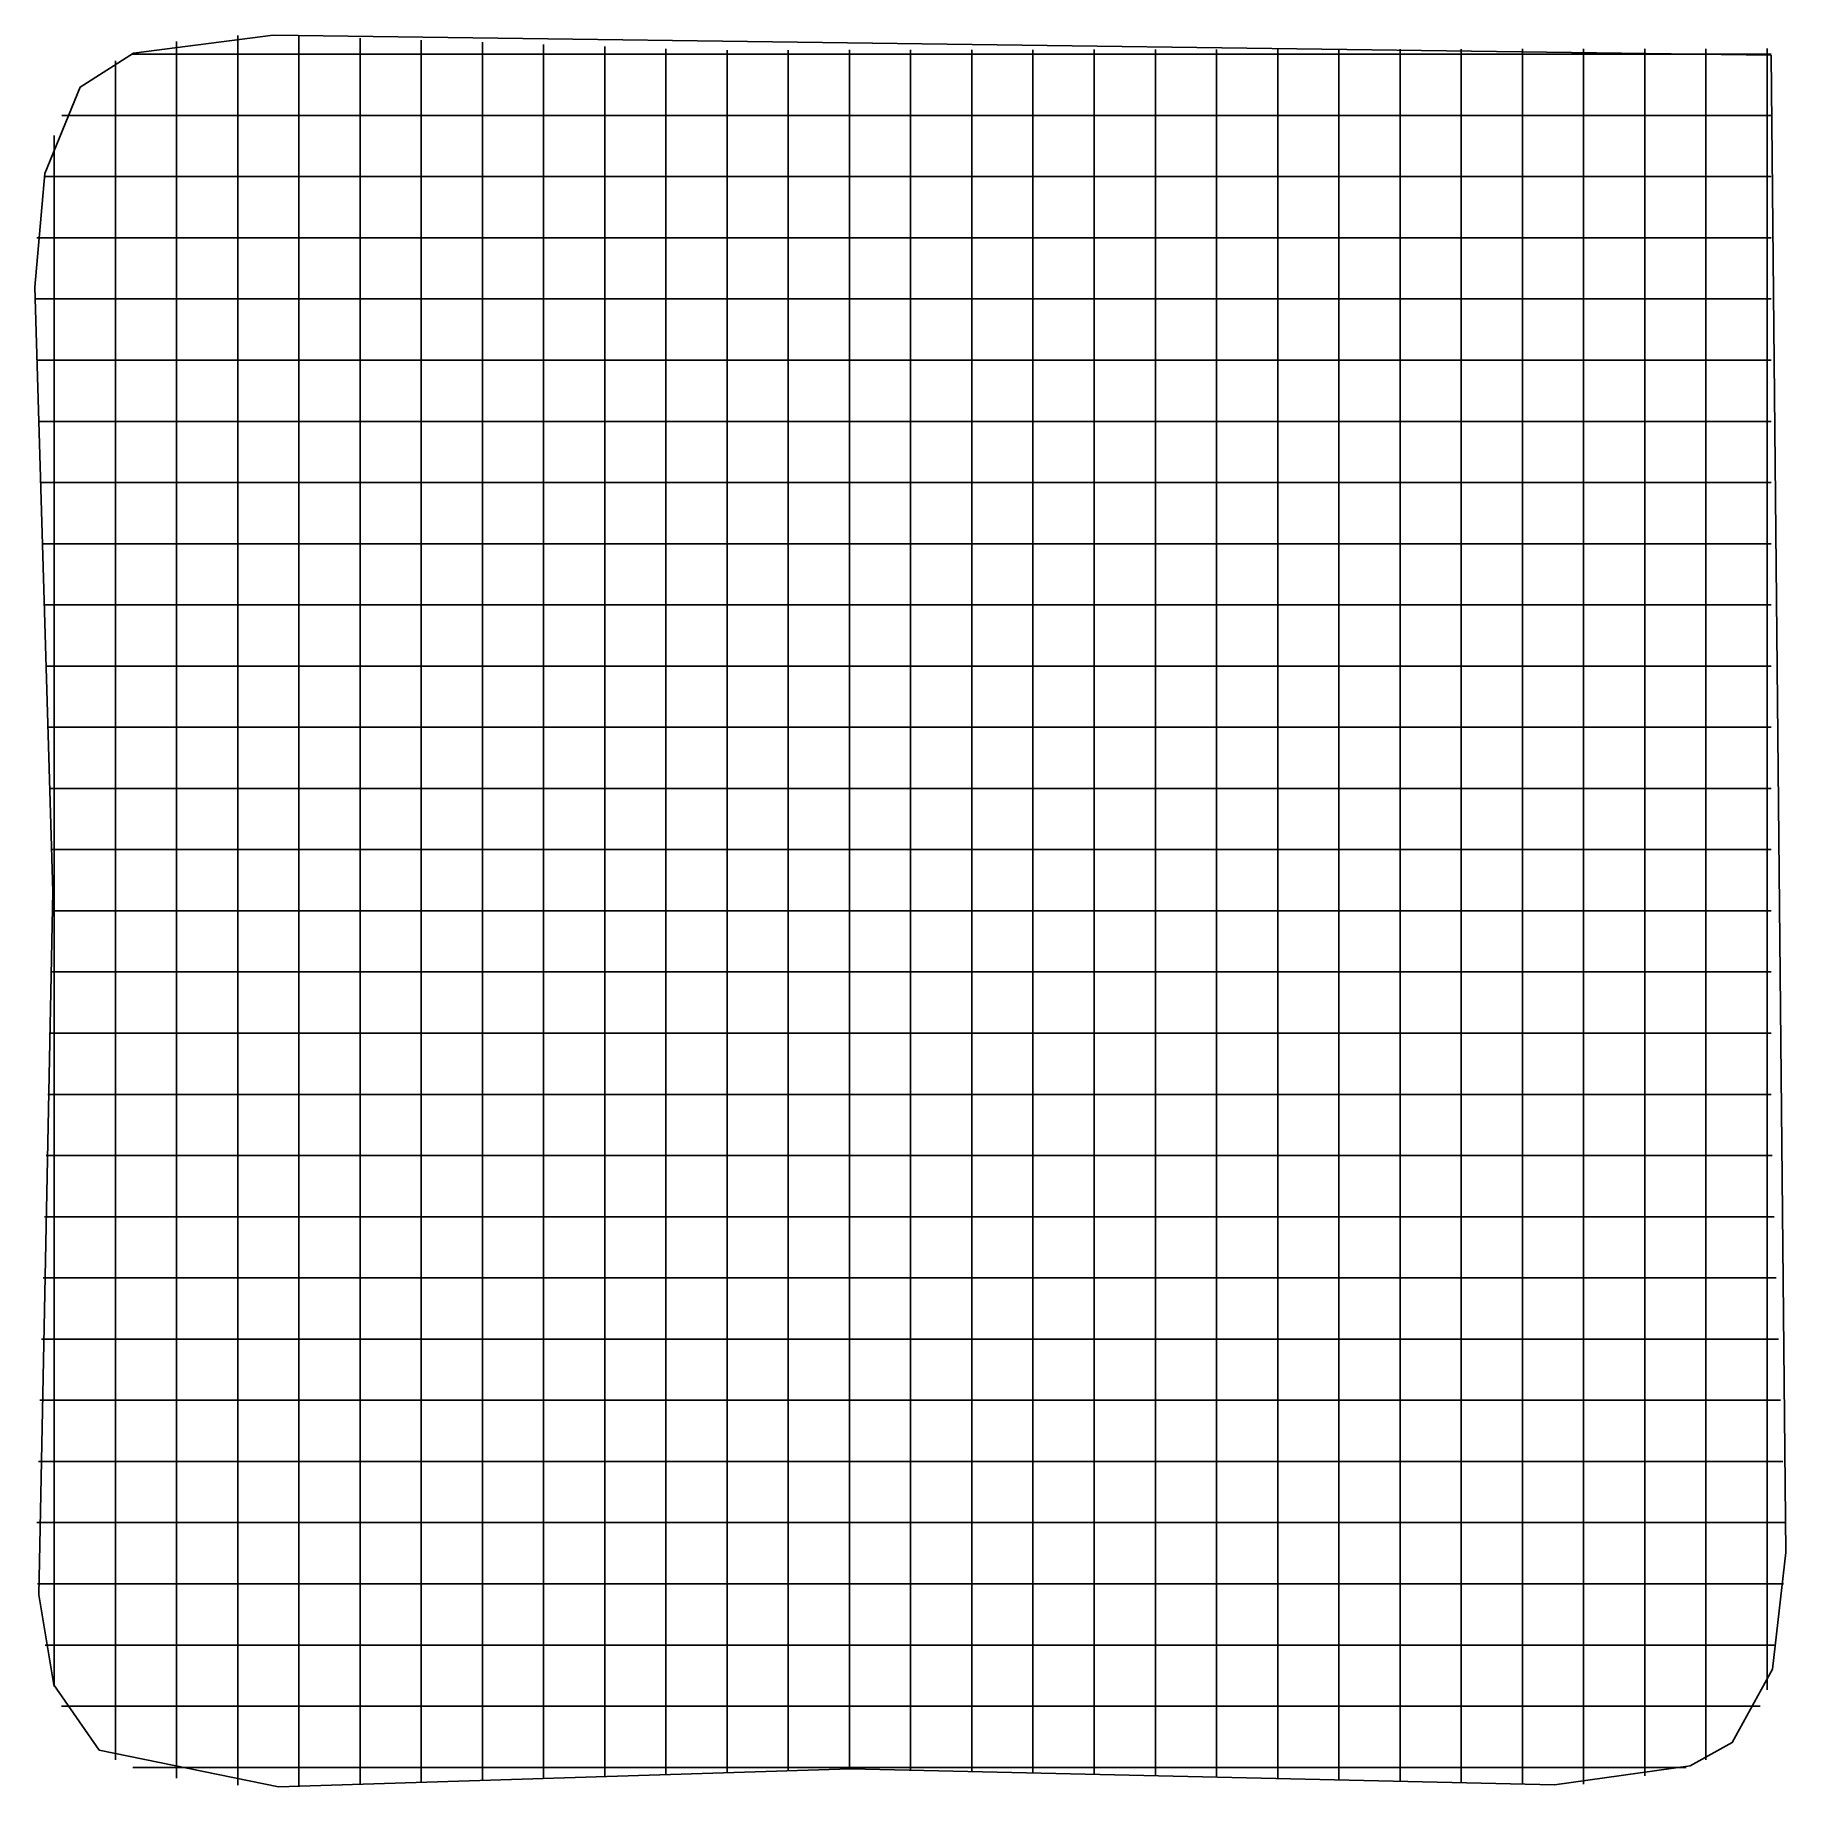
# Model space of a CAD drawing. Header units: metres. Extents: x 0.4 to 14.7, y 0.4 to 14.7.
import ezdxf

# ---------------------------------------------------------------- set-up
doc = ezdxf.new("R2010")
doc.units = ezdxf.units.M

msp = doc.modelspace()

# ---------------------------------------------------------------- linework, layer by layer
for p, q in [((1.593, 14.533), (1.593, 14.695)), ((2.093, 14.743), (2.093, 14.744)), ((2.093, 14.581), (2.093, 14.743)), ((2.593, 14.58), (2.593, 14.742)), ((3.093, 14.562), (3.093, 14.724)), ((3.593, 14.545), (3.593, 14.707)), ((4.093, 14.689), (4.093, 14.69)), ((4.093, 14.528), (4.093, 14.689)), ((4.593, 14.51), (4.593, 14.672)), ((5.093, 14.493), (5.093, 14.655)), ((5.593, 14.475), (5.593, 14.637)), ((6.093, 14.463), (6.093, 14.625)), ((6.593, 14.464), (6.593, 14.626)), ((7.093, 14.465), (7.093, 14.627)), ((7.593, 14.466), (7.593, 14.628)), ((8.093, 14.466), (8.093, 14.628)), ((8.593, 14.467), (8.593, 14.629)), ((9.093, 14.468), (9.093, 14.63)), ((9.593, 14.468), (9.593, 14.63)), ((10.093, 14.469), (10.093, 14.631)), ((10.593, 14.47), (10.593, 14.632)), ((11.093, 14.471), (11.093, 14.633)), ((11.593, 14.471), (11.593, 14.633)), ((12.093, 14.472), (12.093, 14.634)), ((12.593, 14.473), (12.593, 14.635)), ((13.093, 14.635), (13.093, 14.636)), ((13.093, 14.474), (13.093, 14.635)), ((13.593, 14.474), (13.593, 14.636)), ((14.093, 14.475), (14.093, 14.637)), ((14.593, 14.476), (14.593, 14.638)), ((1.093, 14.536), (1.093, 14.537)), ((1.093, 14.375), (1.093, 14.536)), ((1.221, 14.592), (1.383, 14.592)), ((1.221, 14.592), (1.383, 14.592)), ((1.383, 14.592), (1.616, 14.592)), ((1.593, 13.938), (1.593, 14.533)), ((1.616, 14.592), (1.754, 14.592)), ((1.754, 14.592), (2.562, 14.592)), ((2.093, 13.937), (2.093, 14.581)), ((2.562, 14.592), (3.254, 14.592)), ((2.593, 13.932), (2.593, 14.58)), ((3.093, 13.93), (3.093, 14.562)), ((3.254, 14.592), (3.416, 14.592)), ((3.416, 14.592), (3.554, 14.592)), ((3.554, 14.592), (4.362, 14.592)), ((3.593, 13.928), (3.593, 14.545)), ((4.093, 13.925), (4.093, 14.528)), ((4.362, 14.592), (5.054, 14.592)), ((4.593, 13.924), (4.593, 14.51)), ((5.054, 14.592), (5.216, 14.592)), ((5.093, 13.922), (5.093, 14.493)), ((5.216, 14.592), (5.354, 14.592)), ((5.354, 14.592), (5.811, 14.592)), ((5.593, 13.92), (5.593, 14.475)), ((5.811, 14.592), (5.972, 14.592)), ((5.972, 14.592), (6.664, 14.592)), ((6.093, 13.92), (6.093, 14.463)), ((6.593, 13.928), (6.593, 14.464)), ((6.664, 14.592), (7.472, 14.592)), ((7.093, 13.936), (7.093, 14.465)), ((7.472, 14.592), (7.611, 14.592)), ((7.593, 13.935), (7.593, 14.466)), ((7.611, 14.592), (7.772, 14.592)), ((7.772, 14.592), (8.464, 14.592)), ((8.093, 13.929), (8.093, 14.466)), ((8.464, 14.592), (9.272, 14.592)), ((8.593, 13.924), (8.593, 14.467)), ((9.093, 13.919), (9.093, 14.468)), ((9.272, 14.592), (9.411, 14.592)), ((9.411, 14.592), (9.572, 14.592)), ((9.572, 14.592), (10.264, 14.592)), ((9.593, 13.913), (9.593, 14.468)), ((10.093, 13.908), (10.093, 14.469)), ((10.264, 14.592), (11.072, 14.592)), ((10.593, 13.903), (10.593, 14.47)), ((11.072, 14.592), (11.211, 14.592)), ((11.093, 13.898), (11.093, 14.471)), ((11.211, 14.592), (11.372, 14.592)), ((11.372, 14.592), (12.064, 14.592)), ((11.593, 13.893), (11.593, 14.471)), ((12.064, 14.592), (12.872, 14.592)), ((12.093, 13.888), (12.093, 14.472)), ((12.593, 13.883), (12.593, 14.473)), ((12.872, 14.592), (13.011, 14.592)), ((13.011, 14.592), (13.172, 14.592)), ((13.093, 13.883), (13.093, 14.474)), ((13.172, 14.592), (13.864, 14.592)), ((13.593, 13.915), (13.593, 14.474)), ((13.864, 14.592), (14.488, 14.592)), ((14.093, 13.976), (14.093, 14.475)), ((14.488, 14.592), (14.626, 14.592)), ((14.593, 14.24), (14.593, 14.476)), ((1.093, 13.921), (1.093, 14.375)), ((14.593, 14.102), (14.593, 14.24)), ((0.654, 14.092), (0.816, 14.092)), ((0.654, 14.092), (0.816, 14.092)), ((0.816, 14.092), (1.31, 14.092)), ((1.31, 14.092), (2.118, 14.092)), ((2.118, 14.092), (2.257, 14.092)), ((2.257, 14.092), (2.418, 14.092)), ((2.418, 14.092), (3.11, 14.092)), ((3.11, 14.092), (3.918, 14.092)), ((3.918, 14.092), (4.057, 14.092)), ((4.057, 14.092), (4.218, 14.092)), ((4.218, 14.092), (4.91, 14.092)), ((4.91, 14.092), (5.718, 14.092)), ((5.718, 14.092), (5.857, 14.092)), ((5.857, 14.092), (6.018, 14.092)), ((6.018, 14.092), (6.71, 14.092)), ((6.71, 14.092), (7.518, 14.092)), ((7.518, 14.092), (7.657, 14.092)), ((7.657, 14.092), (7.818, 14.092)), ((7.818, 14.092), (8.51, 14.092)), ((8.51, 14.092), (9.318, 14.092)), ((9.318, 14.092), (9.457, 14.092)), ((9.457, 14.092), (9.618, 14.092)), ((9.618, 14.092), (10.31, 14.092)), ((10.31, 14.092), (11.118, 14.092)), ((11.118, 14.092), (11.257, 14.092)), ((11.257, 14.092), (11.418, 14.092)), ((11.418, 14.092), (12.11, 14.092)), ((12.11, 14.092), (12.918, 14.092)), ((12.918, 14.092), (13.057, 14.092)), ((13.057, 14.092), (13.218, 14.092)), ((13.218, 14.092), (13.91, 14.092)), ((13.91, 14.092), (14.488, 14.092)), ((14.488, 14.092), (14.626, 14.092)), ((14.593, 13.294), (14.593, 14.102)), ((0.593, 13.894), (0.593, 13.929)), ((0.593, 13.733), (0.593, 13.894)), ((1.093, 13.113), (1.093, 13.921)), ((1.593, 13.13), (1.593, 13.938)), ((2.093, 13.129), (2.093, 13.937)), ((2.593, 13.124), (2.593, 13.932)), ((3.093, 13.122), (3.093, 13.93)), ((3.593, 13.12), (3.593, 13.928)), ((4.093, 13.117), (4.093, 13.925)), ((4.593, 13.116), (4.593, 13.924)), ((5.093, 13.114), (5.093, 13.922)), ((5.593, 13.111), (5.593, 13.92)), ((6.093, 13.112), (6.093, 13.92)), ((6.593, 13.12), (6.593, 13.928)), ((7.093, 13.128), (7.093, 13.936)), ((7.593, 13.126), (7.593, 13.935)), ((8.093, 13.121), (8.093, 13.929)), ((8.593, 13.116), (8.593, 13.924)), ((9.093, 13.111), (9.093, 13.919)), ((9.593, 13.105), (9.593, 13.913)), ((10.093, 13.1), (10.093, 13.908)), ((10.593, 13.095), (10.593, 13.903)), ((11.093, 13.09), (11.093, 13.898)), ((11.593, 13.085), (11.593, 13.893)), ((12.093, 13.08), (12.093, 13.888)), ((13.593, 13.107), (13.593, 13.915)), ((14.093, 13.168), (14.093, 13.976)), ((12.593, 13.075), (12.593, 13.883)), ((13.093, 13.075), (13.093, 13.883)), ((0.593, 13.041), (0.593, 13.733)), ((0.511, 13.592), (0.673, 13.592)), ((0.511, 13.592), (0.673, 13.592)), ((0.673, 13.592), (1.233, 13.592)), ((1.233, 13.592), (2.041, 13.592)), ((2.041, 13.592), (2.18, 13.592)), ((2.18, 13.592), (2.341, 13.592)), ((2.341, 13.592), (3.033, 13.592)), ((3.033, 13.592), (3.841, 13.592)), ((3.841, 13.592), (3.98, 13.592)), ((3.98, 13.592), (4.141, 13.592)), ((4.141, 13.592), (4.833, 13.592)), ((4.833, 13.592), (5.641, 13.592)), ((5.641, 13.592), (5.78, 13.592)), ((5.78, 13.592), (5.941, 13.592)), ((5.941, 13.592), (6.633, 13.592)), ((6.633, 13.592), (7.441, 13.592)), ((7.441, 13.592), (7.58, 13.592)), ((7.58, 13.592), (7.741, 13.592)), ((7.741, 13.592), (8.433, 13.592)), ((8.433, 13.592), (9.241, 13.592)), ((9.241, 13.592), (9.38, 13.592)), ((9.38, 13.592), (9.541, 13.592)), ((9.541, 13.592), (10.233, 13.592)), ((10.233, 13.592), (11.041, 13.592)), ((11.041, 13.592), (11.18, 13.592)), ((11.18, 13.592), (11.341, 13.592)), ((11.341, 13.592), (12.033, 13.592)), ((12.033, 13.592), (12.841, 13.592)), ((12.841, 13.592), (12.98, 13.592)), ((12.98, 13.592), (13.141, 13.592)), ((13.141, 13.592), (13.833, 13.592)), ((13.833, 13.592), (14.488, 13.592)), ((14.488, 13.592), (14.626, 13.592)), ((14.593, 12.602), (14.593, 13.294)), ((0.451, 13.092), (0.613, 13.092)), ((0.451, 13.092), (0.613, 13.092)), ((0.593, 12.233), (0.593, 13.041)), ((0.613, 13.092), (1.201, 13.092)), ((1.093, 12.975), (1.093, 13.113)), ((1.201, 13.092), (2.009, 13.092)), ((1.593, 12.991), (1.593, 13.13)), ((2.009, 13.092), (2.147, 13.092)), ((2.093, 12.991), (2.093, 13.129)), ((2.147, 13.092), (2.309, 13.092)), ((2.309, 13.092), (3.001, 13.092)), ((2.593, 12.985), (2.593, 13.124)), ((3.001, 13.092), (3.809, 13.092)), ((3.093, 12.984), (3.093, 13.122)), ((3.593, 12.982), (3.593, 13.12)), ((3.809, 13.092), (3.947, 13.092)), ((3.947, 13.092), (4.109, 13.092)), ((4.093, 12.979), (4.093, 13.117)), ((4.109, 13.092), (4.801, 13.092)), ((4.593, 12.977), (4.593, 13.116)), ((4.801, 13.092), (5.609, 13.092)), ((5.093, 12.975), (5.093, 13.114)), ((5.593, 12.973), (5.593, 13.111)), ((5.609, 13.092), (5.747, 13.092)), ((5.747, 13.092), (5.909, 13.092)), ((5.909, 13.092), (6.601, 13.092)), ((6.093, 12.974), (6.093, 13.112)), ((6.593, 12.982), (6.593, 13.12)), ((6.601, 13.092), (7.409, 13.092)), ((7.093, 12.989), (7.093, 13.128)), ((7.409, 13.092), (7.547, 13.092)), ((7.547, 13.092), (7.709, 13.092)), ((7.593, 12.988), (7.593, 13.126)), ((7.709, 13.092), (8.401, 13.092)), ((8.093, 12.983), (8.093, 13.121)), ((8.401, 13.092), (9.209, 13.092)), ((8.593, 12.978), (8.593, 13.116)), ((9.093, 12.973), (9.093, 13.111)), ((9.209, 13.092), (9.347, 13.092)), ((9.347, 13.092), (9.509, 13.092)), ((9.509, 13.092), (10.201, 13.092)), ((9.593, 12.967), (9.593, 13.105)), ((10.093, 12.962), (10.093, 13.1)), ((10.201, 13.092), (11.009, 13.092)), ((10.593, 12.957), (10.593, 13.095)), ((11.009, 13.092), (11.147, 13.092)), ((11.093, 12.951), (11.093, 13.09)), ((11.147, 13.092), (11.309, 13.092)), ((11.309, 13.092), (12.001, 13.092)), ((11.593, 12.946), (11.593, 13.085)), ((12.001, 13.092), (12.809, 13.092)), ((12.093, 12.941), (12.093, 13.08)), ((12.593, 12.936), (12.593, 13.075)), ((12.809, 13.092), (12.947, 13.092)), ((12.947, 13.092), (13.109, 13.092)), ((13.093, 12.936), (13.093, 13.075)), ((13.109, 13.092), (13.801, 13.092)), ((13.593, 12.968), (13.593, 13.107)), ((13.801, 13.092), (14.488, 13.092)), ((14.093, 13.029), (14.093, 13.168)), ((14.093, 12.868), (14.093, 13.029)), ((14.488, 13.092), (14.626, 13.092)), ((1.093, 12.813), (1.093, 12.975)), ((1.593, 12.83), (1.593, 12.991)), ((2.093, 12.829), (2.093, 12.991)), ((2.593, 12.824), (2.593, 12.985)), ((3.093, 12.822), (3.093, 12.984)), ((3.593, 12.82), (3.593, 12.982)), ((4.093, 12.818), (4.093, 12.979)), ((4.593, 12.816), (4.593, 12.977)), ((5.093, 12.814), (5.093, 12.975)), ((5.593, 12.811), (5.593, 12.973)), ((6.093, 12.812), (6.093, 12.974)), ((6.593, 12.82), (6.593, 12.982)), ((7.093, 12.828), (7.093, 12.989)), ((7.593, 12.826), (7.593, 12.988)), ((8.093, 12.821), (8.093, 12.983)), ((8.593, 12.816), (8.593, 12.978)), ((9.093, 12.811), (9.093, 12.973)), ((9.593, 12.805), (9.593, 12.967)), ((10.093, 12.8), (10.093, 12.962)), ((10.593, 12.795), (10.593, 12.957)), ((11.093, 12.79), (11.093, 12.951)), ((11.593, 12.785), (11.593, 12.946)), ((12.093, 12.78), (12.093, 12.941)), ((12.593, 12.775), (12.593, 12.936)), ((13.093, 12.775), (13.093, 12.936)), ((13.593, 12.807), (13.593, 12.968)), ((1.093, 12.121), (1.093, 12.813)), ((1.593, 12.138), (1.593, 12.83)), ((2.093, 12.137), (2.093, 12.829)), ((2.593, 12.132), (2.593, 12.824)), ((3.093, 12.13), (3.093, 12.822)), ((3.593, 12.128), (3.593, 12.82)), ((4.093, 12.125), (4.093, 12.818)), ((4.593, 12.124), (4.593, 12.816)), ((5.093, 12.122), (5.093, 12.814)), ((5.593, 12.12), (5.593, 12.811)), ((6.093, 12.12), (6.093, 12.812)), ((6.593, 12.128), (6.593, 12.82)), ((7.093, 12.136), (7.093, 12.828)), ((7.593, 12.135), (7.593, 12.826)), ((8.093, 12.129), (8.093, 12.821)), ((8.593, 12.124), (8.593, 12.816)), ((9.093, 12.119), (9.093, 12.811)), ((9.593, 12.113), (9.593, 12.805)), ((10.093, 12.108), (10.093, 12.8)), ((10.593, 12.103), (10.593, 12.795)), ((11.093, 12.098), (11.093, 12.79)), ((11.593, 12.093), (11.593, 12.785)), ((12.093, 12.088), (12.093, 12.78)), ((12.593, 12.083), (12.593, 12.775)), ((13.093, 12.083), (13.093, 12.775)), ((13.593, 12.115), (13.593, 12.807)), ((14.093, 12.176), (14.093, 12.868)), ((14.593, 12.44), (14.593, 12.602)), ((0.438, 12.592), (0.6, 12.592)), ((0.438, 12.592), (0.6, 12.592)), ((0.6, 12.592), (1.194, 12.592)), ((1.194, 12.592), (2.002, 12.592)), ((2.002, 12.592), (2.14, 12.592)), ((2.14, 12.592), (2.302, 12.592)), ((2.302, 12.592), (2.994, 12.592)), ((2.994, 12.592), (3.802, 12.592)), ((3.802, 12.592), (3.94, 12.592)), ((3.94, 12.592), (4.102, 12.592)), ((4.102, 12.592), (4.794, 12.592)), ((4.794, 12.592), (5.602, 12.592)), ((5.602, 12.592), (5.74, 12.592)), ((5.74, 12.592), (5.902, 12.592)), ((5.902, 12.592), (6.594, 12.592)), ((6.594, 12.592), (7.402, 12.592)), ((7.402, 12.592), (7.54, 12.592)), ((7.54, 12.592), (7.702, 12.592)), ((7.702, 12.592), (8.394, 12.592)), ((8.394, 12.592), (9.202, 12.592)), ((9.202, 12.592), (9.34, 12.592)), ((9.34, 12.592), (9.502, 12.592)), ((9.502, 12.592), (10.194, 12.592)), ((10.194, 12.592), (11.002, 12.592)), ((11.002, 12.592), (11.14, 12.592)), ((11.14, 12.592), (11.302, 12.592)), ((11.302, 12.592), (11.994, 12.592)), ((11.994, 12.592), (12.802, 12.592)), ((12.802, 12.592), (12.94, 12.592)), ((12.94, 12.592), (13.102, 12.592)), ((13.102, 12.592), (13.794, 12.592)), ((13.794, 12.592), (14.488, 12.592)), ((14.488, 12.592), (14.626, 12.592)), ((14.593, 12.302), (14.593, 12.44)), ((0.593, 12.094), (0.593, 12.233)), ((14.093, 11.368), (14.093, 12.176)), ((14.593, 11.494), (14.593, 12.302)), ((0.453, 12.092), (0.615, 12.092)), ((0.453, 12.092), (0.615, 12.092)), ((0.593, 11.933), (0.593, 12.094)), ((0.615, 12.092), (1.202, 12.092)), ((1.093, 11.313), (1.093, 12.121)), ((1.202, 12.092), (2.01, 12.092)), ((1.593, 11.33), (1.593, 12.138)), ((2.01, 12.092), (2.148, 12.092)), ((2.093, 11.329), (2.093, 12.137)), ((2.148, 12.092), (2.31, 12.092)), ((2.31, 12.092), (3.002, 12.092)), ((2.593, 11.324), (2.593, 12.132)), ((3.002, 12.092), (3.81, 12.092)), ((3.093, 11.322), (3.093, 12.13)), ((3.593, 11.32), (3.593, 12.128)), ((3.81, 12.092), (3.948, 12.092)), ((3.948, 12.092), (4.11, 12.092)), ((4.093, 11.317), (4.093, 12.125)), ((4.11, 12.092), (4.802, 12.092)), ((4.593, 11.316), (4.593, 12.124)), ((4.802, 12.092), (5.61, 12.092)), ((5.093, 11.314), (5.093, 12.122)), ((5.593, 11.311), (5.593, 12.12)), ((5.61, 12.092), (5.748, 12.092)), ((5.748, 12.092), (5.91, 12.092)), ((5.91, 12.092), (6.602, 12.092)), ((6.093, 11.312), (6.093, 12.12)), ((6.593, 11.32), (6.593, 12.128)), ((6.602, 12.092), (7.41, 12.092)), ((7.093, 11.328), (7.093, 12.136)), ((7.41, 12.092), (7.548, 12.092)), ((7.548, 12.092), (7.71, 12.092)), ((7.593, 11.326), (7.593, 12.135)), ((7.71, 12.092), (8.402, 12.092)), ((8.093, 11.321), (8.093, 12.129)), ((8.402, 12.092), (9.21, 12.092)), ((8.593, 11.316), (8.593, 12.124)), ((9.093, 11.311), (9.093, 12.119)), ((9.21, 12.092), (9.348, 12.092)), ((9.348, 12.092), (9.51, 12.092)), ((9.51, 12.092), (10.202, 12.092)), ((9.593, 11.305), (9.593, 12.113)), ((10.093, 11.3), (10.093, 12.108)), ((10.202, 12.092), (11.01, 12.092)), ((10.593, 11.295), (10.593, 12.103)), ((11.01, 12.092), (11.148, 12.092)), ((11.093, 11.29), (11.093, 12.098)), ((11.148, 12.092), (11.31, 12.092)), ((11.31, 12.092), (12.002, 12.092)), ((11.593, 11.285), (11.593, 12.093)), ((12.002, 12.092), (12.81, 12.092)), ((12.093, 11.28), (12.093, 12.088)), ((12.593, 11.275), (12.593, 12.083)), ((12.81, 12.092), (12.948, 12.092)), ((12.948, 12.092), (13.11, 12.092)), ((13.093, 11.275), (13.093, 12.083)), ((13.11, 12.092), (13.802, 12.092)), ((13.593, 11.307), (13.593, 12.115)), ((13.802, 12.092), (14.488, 12.092)), ((14.488, 12.092), (14.626, 12.092)), ((0.593, 11.241), (0.593, 11.933)), ((0.468, 11.592), (0.63, 11.592)), ((0.468, 11.592), (0.63, 11.592)), ((0.63, 11.592), (1.21, 11.592)), ((1.21, 11.592), (2.018, 11.592)), ((2.018, 11.592), (2.156, 11.592)), ((2.156, 11.592), (2.318, 11.592)), ((2.318, 11.592), (3.01, 11.592)), ((3.01, 11.592), (3.818, 11.592)), ((3.818, 11.592), (3.956, 11.592)), ((3.956, 11.592), (4.118, 11.592)), ((4.118, 11.592), (4.81, 11.592)), ((4.81, 11.592), (5.618, 11.592)), ((5.618, 11.592), (5.756, 11.592)), ((5.756, 11.592), (5.918, 11.592)), ((5.918, 11.592), (6.61, 11.592)), ((6.61, 11.592), (7.418, 11.592)), ((7.418, 11.592), (7.556, 11.592)), ((7.556, 11.592), (7.718, 11.592)), ((7.718, 11.592), (8.41, 11.592)), ((8.41, 11.592), (9.218, 11.592)), ((9.218, 11.592), (9.356, 11.592)), ((9.356, 11.592), (9.518, 11.592)), ((9.518, 11.592), (10.21, 11.592)), ((10.21, 11.592), (11.018, 11.592)), ((11.018, 11.592), (11.156, 11.592)), ((11.156, 11.592), (11.318, 11.592)), ((11.318, 11.592), (12.01, 11.592)), ((12.01, 11.592), (12.818, 11.592)), ((12.818, 11.592), (12.956, 11.592)), ((12.956, 11.592), (13.118, 11.592)), ((13.118, 11.592), (13.81, 11.592)), ((13.81, 11.592), (14.488, 11.592)), ((14.488, 11.592), (14.626, 11.592)), ((14.593, 10.802), (14.593, 11.494)), ((1.093, 11.175), (1.093, 11.313)), ((1.593, 11.191), (1.593, 11.33)), ((2.093, 11.191), (2.093, 11.329)), ((2.593, 11.185), (2.593, 11.324)), ((3.093, 11.184), (3.093, 11.322)), ((3.593, 11.182), (3.593, 11.32)), ((4.093, 11.179), (4.093, 11.317)), ((4.593, 11.177), (4.593, 11.316)), ((5.093, 11.175), (5.093, 11.314)), ((5.593, 11.173), (5.593, 11.311)), ((6.093, 11.174), (6.093, 11.312)), ((6.593, 11.182), (6.593, 11.32)), ((7.093, 11.189), (7.093, 11.328)), ((7.593, 11.188), (7.593, 11.326)), ((8.093, 11.183), (8.093, 11.321)), ((8.593, 11.178), (8.593, 11.316)), ((9.093, 11.173), (9.093, 11.311)), ((14.093, 11.229), (14.093, 11.368)), ((0.593, 10.433), (0.593, 11.241)), ((1.093, 11.013), (1.093, 11.175)), ((1.593, 11.03), (1.593, 11.191)), ((2.093, 11.029), (2.093, 11.191)), ((2.593, 11.024), (2.593, 11.185)), ((3.093, 11.022), (3.093, 11.184)), ((3.593, 11.02), (3.593, 11.182)), ((4.093, 11.018), (4.093, 11.179)), ((4.593, 11.016), (4.593, 11.177)), ((5.093, 11.014), (5.093, 11.175)), ((5.593, 11.011), (5.593, 11.173)), ((6.093, 11.012), (6.093, 11.174)), ((6.593, 11.02), (6.593, 11.182)), ((7.093, 11.028), (7.093, 11.189)), ((7.593, 11.026), (7.593, 11.188)), ((8.093, 11.021), (8.093, 11.183)), ((8.593, 11.016), (8.593, 11.178)), ((9.093, 11.011), (9.093, 11.173)), ((9.593, 11.167), (9.593, 11.305)), ((10.093, 11.162), (10.093, 11.3)), ((10.593, 11.157), (10.593, 11.295)), ((11.093, 11.151), (11.093, 11.29)), ((11.593, 11.146), (11.593, 11.285)), ((12.093, 11.141), (12.093, 11.28)), ((12.593, 11.136), (12.593, 11.275)), ((13.093, 11.136), (13.093, 11.275)), ((13.593, 11.168), (13.593, 11.307)), ((13.593, 11.007), (13.593, 11.168)), ((14.093, 11.068), (14.093, 11.229)), ((0.484, 11.092), (0.646, 11.092)), ((0.484, 11.092), (0.646, 11.092)), ((0.646, 11.092), (1.219, 11.092)), ((1.219, 11.092), (2.027, 11.092)), ((1.593, 10.338), (1.593, 11.03)), ((2.027, 11.092), (2.165, 11.092)), ((2.093, 10.337), (2.093, 11.029)), ((2.165, 11.092), (2.327, 11.092)), ((2.327, 11.092), (3.019, 11.092)), ((2.593, 10.332), (2.593, 11.024)), ((3.019, 11.092), (3.827, 11.092)), ((3.827, 11.092), (3.965, 11.092)), ((3.965, 11.092), (4.127, 11.092)), ((4.127, 11.092), (4.819, 11.092)), ((4.819, 11.092), (5.627, 11.092)), ((5.627, 11.092), (5.765, 11.092)), ((5.765, 11.092), (5.927, 11.092)), ((5.927, 11.092), (6.619, 11.092)), ((6.619, 11.092), (7.427, 11.092)), ((7.093, 10.336), (7.093, 11.028)), ((7.427, 11.092), (7.565, 11.092)), ((7.565, 11.092), (7.727, 11.092)), ((7.593, 10.335), (7.593, 11.026)), ((7.727, 11.092), (8.419, 11.092)), ((8.419, 11.092), (9.227, 11.092)), ((9.227, 11.092), (9.365, 11.092)), ((9.365, 11.092), (9.527, 11.092)), ((9.527, 11.092), (10.219, 11.092)), ((9.593, 11.005), (9.593, 11.167)), ((10.093, 11), (10.093, 11.162)), ((10.219, 11.092), (11.027, 11.092)), ((10.593, 10.995), (10.593, 11.157)), ((11.027, 11.092), (11.165, 11.092)), ((11.093, 10.99), (11.093, 11.151)), ((11.165, 11.092), (11.327, 11.092)), ((11.327, 11.092), (12.019, 11.092)), ((11.593, 10.985), (11.593, 11.146)), ((12.019, 11.092), (12.827, 11.092)), ((12.093, 10.98), (12.093, 11.141)), ((12.593, 10.975), (12.593, 11.136)), ((12.827, 11.092), (12.965, 11.092)), ((12.965, 11.092), (13.127, 11.092)), ((13.093, 10.975), (13.093, 11.136)), ((13.127, 11.092), (13.819, 11.092)), ((13.819, 11.092), (14.488, 11.092)), ((14.093, 10.376), (14.093, 11.068)), ((14.488, 11.092), (14.626, 11.092)), ((1.093, 10.321), (1.093, 11.013)), ((3.093, 10.33), (3.093, 11.022)), ((3.593, 10.328), (3.593, 11.02)), ((4.093, 10.325), (4.093, 11.018)), ((4.593, 10.324), (4.593, 11.016)), ((5.093, 10.322), (5.093, 11.014)), ((5.593, 10.32), (5.593, 11.011)), ((6.093, 10.32), (6.093, 11.012)), ((6.593, 10.328), (6.593, 11.02)), ((8.093, 10.329), (8.093, 11.021)), ((8.593, 10.324), (8.593, 11.016)), ((9.093, 10.319), (9.093, 11.011)), ((9.593, 10.313), (9.593, 11.005)), ((10.093, 10.308), (10.093, 11)), ((10.593, 10.303), (10.593, 10.995)), ((11.093, 10.298), (11.093, 10.99)), ((11.593, 10.293), (11.593, 10.985)), ((12.093, 10.288), (12.093, 10.98)), ((12.593, 10.283), (12.593, 10.975)), ((13.093, 10.283), (13.093, 10.975)), ((13.593, 10.315), (13.593, 11.007)), ((14.593, 10.64), (14.593, 10.802)), ((14.593, 10.502), (14.593, 10.64)), ((0.499, 10.592), (0.661, 10.592)), ((0.499, 10.592), (0.661, 10.592)), ((0.661, 10.592), (1.227, 10.592)), ((1.227, 10.592), (2.035, 10.592)), ((2.035, 10.592), (2.173, 10.592)), ((2.173, 10.592), (2.335, 10.592)), ((2.335, 10.592), (3.027, 10.592)), ((3.027, 10.592), (3.835, 10.592)), ((3.835, 10.592), (3.973, 10.592)), ((3.973, 10.592), (4.135, 10.592)), ((4.135, 10.592), (4.827, 10.592)), ((4.827, 10.592), (5.635, 10.592)), ((5.635, 10.592), (5.773, 10.592)), ((5.773, 10.592), (5.935, 10.592)), ((5.935, 10.592), (6.627, 10.592)), ((6.627, 10.592), (7.435, 10.592)), ((7.435, 10.592), (7.573, 10.592)), ((7.573, 10.592), (7.735, 10.592)), ((7.735, 10.592), (8.427, 10.592)), ((8.427, 10.592), (9.235, 10.592)), ((9.235, 10.592), (9.373, 10.592)), ((9.373, 10.592), (9.535, 10.592)), ((9.535, 10.592), (10.227, 10.592)), ((10.227, 10.592), (11.035, 10.592)), ((11.035, 10.592), (11.173, 10.592)), ((11.173, 10.592), (11.335, 10.592)), ((11.335, 10.592), (12.027, 10.592)), ((12.027, 10.592), (12.835, 10.592)), ((12.835, 10.592), (12.973, 10.592)), ((12.973, 10.592), (13.135, 10.592)), ((13.135, 10.592), (13.827, 10.592)), ((13.827, 10.592), (14.488, 10.592)), ((14.488, 10.592), (14.626, 10.592)), ((14.593, 9.694), (14.593, 10.502)), ((0.593, 10.294), (0.593, 10.433)), ((1.093, 9.513), (1.093, 10.321)), ((1.593, 9.53), (1.593, 10.338)), ((2.093, 9.529), (2.093, 10.337)), ((2.593, 9.524), (2.593, 10.332)), ((3.093, 9.522), (3.093, 10.33)), ((3.593, 9.52), (3.593, 10.328)), ((4.093, 9.517), (4.093, 10.325)), ((4.593, 9.516), (4.593, 10.324)), ((5.093, 9.514), (5.093, 10.322)), ((5.593, 9.511), (5.593, 10.32)), ((6.093, 9.512), (6.093, 10.32)), ((6.593, 9.52), (6.593, 10.328)), ((7.093, 9.528), (7.093, 10.336)), ((7.593, 9.526), (7.593, 10.335)), ((8.093, 9.521), (8.093, 10.329)), ((8.593, 9.516), (8.593, 10.324)), ((9.093, 9.511), (9.093, 10.319)), ((9.593, 9.505), (9.593, 10.313)), ((10.093, 9.5), (10.093, 10.308)), ((13.593, 9.507), (13.593, 10.315)), ((14.093, 9.568), (14.093, 10.376)), ((0.593, 10.133), (0.593, 10.294)), ((10.593, 9.495), (10.593, 10.303)), ((11.093, 9.49), (11.093, 10.298)), ((11.593, 9.485), (11.593, 10.293)), ((12.093, 9.48), (12.093, 10.288)), ((12.593, 9.475), (12.593, 10.283)), ((13.093, 9.475), (13.093, 10.283)), ((0.514, 10.092), (0.676, 10.092)), ((0.514, 10.092), (0.676, 10.092)), ((0.593, 9.441), (0.593, 10.133)), ((0.676, 10.092), (1.235, 10.092)), ((1.235, 10.092), (2.043, 10.092)), ((2.043, 10.092), (2.181, 10.092)), ((2.181, 10.092), (2.343, 10.092)), ((2.343, 10.092), (3.035, 10.092)), ((3.035, 10.092), (3.843, 10.092)), ((3.843, 10.092), (3.981, 10.092)), ((3.981, 10.092), (4.143, 10.092)), ((4.143, 10.092), (4.835, 10.092)), ((4.835, 10.092), (5.643, 10.092)), ((5.643, 10.092), (5.781, 10.092)), ((5.781, 10.092), (5.943, 10.092)), ((5.943, 10.092), (6.635, 10.092)), ((6.635, 10.092), (7.443, 10.092)), ((7.443, 10.092), (7.581, 10.092)), ((7.581, 10.092), (7.743, 10.092)), ((7.743, 10.092), (8.435, 10.092)), ((8.435, 10.092), (9.243, 10.092)), ((9.243, 10.092), (9.381, 10.092)), ((9.381, 10.092), (9.543, 10.092)), ((9.543, 10.092), (10.235, 10.092)), ((10.235, 10.092), (11.043, 10.092)), ((11.043, 10.092), (11.181, 10.092)), ((11.181, 10.092), (11.343, 10.092)), ((11.343, 10.092), (12.035, 10.092)), ((12.035, 10.092), (12.843, 10.092)), ((12.843, 10.092), (12.981, 10.092)), ((12.981, 10.092), (13.143, 10.092)), ((13.143, 10.092), (13.835, 10.092)), ((13.835, 10.092), (14.488, 10.092)), ((14.488, 10.092), (14.626, 10.092)), ((14.593, 9.002), (14.593, 9.694)), ((0.529, 9.592), (0.691, 9.592)), ((0.529, 9.592), (0.691, 9.592)), ((0.691, 9.592), (1.243, 9.592)), ((1.093, 9.375), (1.093, 9.513)), ((1.243, 9.592), (2.051, 9.592)), ((1.593, 9.391), (1.593, 9.53)), ((2.051, 9.592), (2.19, 9.592)), ((2.093, 9.391), (2.093, 9.529)), ((2.19, 9.592), (2.351, 9.592)), ((2.351, 9.592), (3.043, 9.592)), ((2.593, 9.385), (2.593, 9.524)), ((3.043, 9.592), (3.851, 9.592)), ((3.093, 9.384), (3.093, 9.522)), ((3.593, 9.382), (3.593, 9.52)), ((3.851, 9.592), (3.99, 9.592)), ((3.99, 9.592), (4.151, 9.592)), ((4.093, 9.379), (4.093, 9.517)), ((4.151, 9.592), (4.843, 9.592)), ((4.593, 9.377), (4.593, 9.516)), ((4.843, 9.592), (5.651, 9.592)), ((5.093, 9.375), (5.093, 9.514)), ((5.593, 9.373), (5.593, 9.511)), ((5.651, 9.592), (5.79, 9.592)), ((5.79, 9.592), (5.951, 9.592)), ((5.951, 9.592), (6.643, 9.592)), ((6.093, 9.374), (6.093, 9.512)), ((6.593, 9.382), (6.593, 9.52)), ((6.643, 9.592), (7.451, 9.592)), ((7.093, 9.389), (7.093, 9.528)), ((7.451, 9.592), (7.59, 9.592)), ((7.59, 9.592), (7.751, 9.592)), ((7.593, 9.388), (7.593, 9.526)), ((7.751, 9.592), (8.443, 9.592)), ((8.093, 9.383), (8.093, 9.521)), ((8.443, 9.592), (9.251, 9.592)), ((8.593, 9.378), (8.593, 9.516)), ((9.093, 9.373), (9.093, 9.511)), ((9.251, 9.592), (9.39, 9.592)), ((9.39, 9.592), (9.551, 9.592)), ((9.551, 9.592), (10.243, 9.592)), ((9.593, 9.367), (9.593, 9.505)), ((10.093, 9.362), (10.093, 9.5)), ((10.243, 9.592), (11.051, 9.592)), ((10.593, 9.357), (10.593, 9.495)), ((11.051, 9.592), (11.19, 9.592)), ((11.093, 9.351), (11.093, 9.49)), ((11.19, 9.592), (11.351, 9.592)), ((11.351, 9.592), (12.043, 9.592)), ((11.593, 9.346), (11.593, 9.485)), ((12.043, 9.592), (12.851, 9.592)), ((12.093, 9.341), (12.093, 9.48)), ((12.593, 9.336), (12.593, 9.475)), ((12.851, 9.592), (12.99, 9.592)), ((12.99, 9.592), (13.151, 9.592)), ((13.093, 9.336), (13.093, 9.475)), ((13.151, 9.592), (13.843, 9.592)), ((13.593, 9.368), (13.593, 9.507)), ((13.843, 9.592), (14.488, 9.592)), ((14.093, 9.429), (14.093, 9.568)), ((14.488, 9.592), (14.626, 9.592)), ((0.593, 8.633), (0.593, 9.441)), ((1.093, 9.213), (1.093, 9.375)), ((1.593, 9.23), (1.593, 9.391)), ((2.093, 9.229), (2.093, 9.391)), ((2.593, 9.224), (2.593, 9.385)), ((3.093, 9.222), (3.093, 9.384)), ((3.593, 9.22), (3.593, 9.382)), ((4.093, 9.218), (4.093, 9.379)), ((4.593, 9.216), (4.593, 9.377)), ((5.093, 9.214), (5.093, 9.375)), ((5.593, 9.211), (5.593, 9.373)), ((6.093, 9.212), (6.093, 9.374)), ((6.593, 9.22), (6.593, 9.382)), ((7.093, 9.228), (7.093, 9.389)), ((7.593, 9.226), (7.593, 9.388)), ((8.093, 9.221), (8.093, 9.383)), ((8.593, 9.216), (8.593, 9.378)), ((9.093, 9.211), (9.093, 9.373)), ((9.593, 9.205), (9.593, 9.367)), ((10.093, 9.2), (10.093, 9.362)), ((10.593, 9.195), (10.593, 9.357)), ((11.093, 9.19), (11.093, 9.351)), ((11.593, 9.185), (11.593, 9.346)), ((12.093, 9.18), (12.093, 9.341)), ((12.593, 9.175), (12.593, 9.336)), ((13.093, 9.175), (13.093, 9.336)), ((13.593, 9.207), (13.593, 9.368)), ((14.093, 9.268), (14.093, 9.429)), ((1.093, 8.521), (1.093, 9.213)), ((1.593, 8.538), (1.593, 9.23)), ((2.093, 8.537), (2.093, 9.229)), ((2.593, 8.532), (2.593, 9.224)), ((3.093, 8.53), (3.093, 9.222)), ((3.593, 8.528), (3.593, 9.22)), ((4.093, 8.525), (4.093, 9.218)), ((4.593, 8.524), (4.593, 9.216)), ((5.093, 8.522), (5.093, 9.214)), ((5.593, 8.52), (5.593, 9.211)), ((6.093, 8.52), (6.093, 9.212)), ((6.593, 8.528), (6.593, 9.22)), ((7.093, 8.536), (7.093, 9.228)), ((7.593, 8.535), (7.593, 9.226)), ((8.093, 8.529), (8.093, 9.221)), ((8.593, 8.524), (8.593, 9.216)), ((9.093, 8.519), (9.093, 9.211)), ((9.593, 8.513), (9.593, 9.205)), ((10.093, 8.508), (10.093, 9.2)), ((10.593, 8.503), (10.593, 9.195)), ((11.093, 8.498), (11.093, 9.19)), ((11.593, 8.493), (11.593, 9.185)), ((12.093, 8.488), (12.093, 9.18)), ((12.593, 8.483), (12.593, 9.175)), ((13.093, 8.483), (13.093, 9.175)), ((13.593, 8.515), (13.593, 9.207)), ((14.093, 8.576), (14.093, 9.268)), ((0.545, 9.092), (0.707, 9.092)), ((0.545, 9.092), (0.707, 9.092)), ((0.707, 9.092), (1.251, 9.092)), ((1.251, 9.092), (2.059, 9.092)), ((2.059, 9.092), (2.198, 9.092)), ((2.198, 9.092), (2.359, 9.092)), ((2.359, 9.092), (3.051, 9.092)), ((3.051, 9.092), (3.859, 9.092)), ((3.859, 9.092), (3.998, 9.092)), ((3.998, 9.092), (4.159, 9.092)), ((4.159, 9.092), (4.851, 9.092)), ((4.851, 9.092), (5.659, 9.092)), ((5.659, 9.092), (5.798, 9.092)), ((5.798, 9.092), (5.959, 9.092)), ((5.959, 9.092), (6.651, 9.092)), ((6.651, 9.092), (7.459, 9.092)), ((7.459, 9.092), (7.598, 9.092)), ((7.598, 9.092), (7.759, 9.092)), ((7.759, 9.092), (8.451, 9.092)), ((8.451, 9.092), (9.259, 9.092)), ((9.259, 9.092), (9.398, 9.092)), ((9.398, 9.092), (9.559, 9.092)), ((9.559, 9.092), (10.251, 9.092)), ((10.251, 9.092), (11.059, 9.092)), ((11.059, 9.092), (11.198, 9.092)), ((11.198, 9.092), (11.359, 9.092)), ((11.359, 9.092), (12.051, 9.092)), ((12.051, 9.092), (12.859, 9.092)), ((12.859, 9.092), (12.998, 9.092)), ((12.998, 9.092), (13.159, 9.092)), ((13.159, 9.092), (13.851, 9.092)), ((13.851, 9.092), (14.488, 9.092)), ((14.488, 9.092), (14.626, 9.092)), ((14.593, 8.84), (14.593, 9.002)), ((14.593, 8.702), (14.593, 8.84)), ((0.56, 8.592), (0.722, 8.592)), ((0.56, 8.592), (0.722, 8.592)), ((0.593, 8.494), (0.593, 8.633)), ((0.722, 8.592), (1.259, 8.592)), ((1.259, 8.592), (2.068, 8.592)), ((2.068, 8.592), (2.206, 8.592)), ((2.206, 8.592), (2.368, 8.592)), ((2.368, 8.592), (3.059, 8.592)), ((3.059, 8.592), (3.868, 8.592)), ((3.868, 8.592), (4.006, 8.592)), ((4.006, 8.592), (4.168, 8.592)), ((4.168, 8.592), (4.859, 8.592)), ((4.859, 8.592), (5.668, 8.592)), ((5.668, 8.592), (5.806, 8.592)), ((5.806, 8.592), (5.968, 8.592)), ((5.968, 8.592), (6.659, 8.592)), ((6.659, 8.592), (7.468, 8.592)), ((7.468, 8.592), (7.606, 8.592)), ((7.606, 8.592), (7.768, 8.592)), ((7.768, 8.592), (8.459, 8.592)), ((8.459, 8.592), (9.268, 8.592)), ((9.268, 8.592), (9.406, 8.592)), ((9.406, 8.592), (9.568, 8.592)), ((9.568, 8.592), (10.259, 8.592)), ((10.259, 8.592), (11.068, 8.592)), ((11.068, 8.592), (11.206, 8.592)), ((11.206, 8.592), (11.368, 8.592)), ((11.368, 8.592), (12.059, 8.592)), ((12.059, 8.592), (12.868, 8.592)), ((12.868, 8.592), (13.006, 8.592)), ((13.006, 8.592), (13.168, 8.592)), ((13.168, 8.592), (13.859, 8.592)), ((13.859, 8.592), (14.488, 8.592)), ((14.488, 8.592), (14.626, 8.592)), ((14.593, 7.894), (14.593, 8.702)), ((0.593, 8.333), (0.593, 8.494)), ((1.093, 7.713), (1.093, 8.521)), ((1.593, 7.73), (1.593, 8.538)), ((2.093, 7.729), (2.093, 8.537)), ((2.593, 7.724), (2.593, 8.532)), ((3.093, 7.722), (3.093, 8.53)), ((3.593, 7.72), (3.593, 8.528)), ((4.093, 7.717), (4.093, 8.525)), ((4.593, 7.716), (4.593, 8.524)), ((5.093, 7.714), (5.093, 8.522)), ((5.593, 7.711), (5.593, 8.52)), ((6.093, 7.712), (6.093, 8.52)), ((6.593, 7.72), (6.593, 8.528)), ((7.093, 7.728), (7.093, 8.536)), ((7.593, 7.726), (7.593, 8.535)), ((8.093, 7.721), (8.093, 8.529)), ((8.593, 7.716), (8.593, 8.524)), ((9.093, 7.711), (9.093, 8.519)), ((9.593, 7.705), (9.593, 8.513)), ((10.093, 7.7), (10.093, 8.508)), ((10.593, 7.695), (10.593, 8.503)), ((11.093, 7.69), (11.093, 8.498)), ((11.593, 7.685), (11.593, 8.493)), ((12.093, 7.68), (12.093, 8.488)), ((12.593, 7.675), (12.593, 8.483)), ((13.093, 7.675), (13.093, 8.483)), ((13.593, 7.707), (13.593, 8.515)), ((14.093, 7.768), (14.093, 8.576)), ((0.593, 7.641), (0.593, 8.333)), ((0.575, 8.092), (0.737, 8.092)), ((0.575, 8.092), (0.737, 8.092)), ((0.737, 8.092), (1.268, 8.092)), ((1.268, 8.092), (2.076, 8.092)), ((2.076, 8.092), (2.215, 8.092)), ((2.215, 8.092), (2.376, 8.092)), ((2.376, 8.092), (3.068, 8.092)), ((3.068, 8.092), (3.876, 8.092)), ((3.876, 8.092), (4.015, 8.092)), ((4.015, 8.092), (4.176, 8.092)), ((4.176, 8.092), (4.868, 8.092)), ((4.868, 8.092), (5.676, 8.092)), ((5.676, 8.092), (5.815, 8.092)), ((5.815, 8.092), (5.976, 8.092)), ((5.976, 8.092), (6.668, 8.092)), ((6.668, 8.092), (7.476, 8.092)), ((7.476, 8.092), (7.615, 8.092)), ((7.615, 8.092), (7.776, 8.092)), ((7.776, 8.092), (8.468, 8.092)), ((8.468, 8.092), (9.276, 8.092)), ((9.276, 8.092), (9.415, 8.092)), ((9.415, 8.092), (9.576, 8.092)), ((9.576, 8.092), (10.268, 8.092)), ((10.268, 8.092), (11.076, 8.092)), ((11.076, 8.092), (11.215, 8.092)), ((11.215, 8.092), (11.376, 8.092)), ((11.376, 8.092), (12.068, 8.092)), ((12.068, 8.092), (12.876, 8.092)), ((12.876, 8.092), (13.015, 8.092)), ((13.015, 8.092), (13.176, 8.092)), ((13.176, 8.092), (13.868, 8.092)), ((13.868, 8.092), (14.488, 8.092)), ((14.488, 8.092), (14.626, 8.092)), ((14.593, 7.202), (14.593, 7.894)), ((14.093, 7.629), (14.093, 7.768)), ((0.576, 7.592), (0.577, 7.592)), ((0.576, 7.592), (0.577, 7.592)), ((0.577, 7.592), (0.738, 7.592)), ((0.593, 6.833), (0.593, 7.641)), ((0.738, 7.592), (1.268, 7.592)), ((1.093, 7.575), (1.093, 7.713)), ((1.268, 7.592), (2.077, 7.592)), ((1.593, 7.591), (1.593, 7.73)), ((1.593, 7.43), (1.593, 7.591)), ((2.077, 7.592), (2.215, 7.592)), ((2.093, 7.591), (2.093, 7.729)), ((2.093, 7.429), (2.093, 7.591)), ((2.215, 7.592), (2.376, 7.592)), ((2.376, 7.592), (3.068, 7.592)), ((2.593, 7.585), (2.593, 7.724)), ((3.068, 7.592), (3.877, 7.592)), ((3.093, 7.584), (3.093, 7.722)), ((3.593, 7.582), (3.593, 7.72)), ((3.877, 7.592), (4.015, 7.592)), ((4.015, 7.592), (4.176, 7.592)), ((4.093, 7.579), (4.093, 7.717)), ((4.176, 7.592), (4.868, 7.592)), ((4.593, 7.577), (4.593, 7.716)), ((4.868, 7.592), (5.677, 7.592)), ((5.093, 7.575), (5.093, 7.714)), ((5.593, 7.573), (5.593, 7.711)), ((5.677, 7.592), (5.815, 7.592)), ((5.815, 7.592), (5.976, 7.592)), ((5.976, 7.592), (6.668, 7.592)), ((6.093, 7.574), (6.093, 7.712)), ((6.593, 7.582), (6.593, 7.72)), ((6.668, 7.592), (7.477, 7.592)), ((7.093, 7.589), (7.093, 7.728)), ((7.093, 7.428), (7.093, 7.589)), ((7.477, 7.592), (7.615, 7.592)), ((7.593, 7.588), (7.593, 7.726)), ((7.615, 7.592), (7.776, 7.592)), ((7.776, 7.592), (8.468, 7.592)), ((8.093, 7.583), (8.093, 7.721)), ((8.468, 7.592), (9.277, 7.592)), ((8.593, 7.578), (8.593, 7.716)), ((9.093, 7.573), (9.093, 7.711)), ((9.277, 7.592), (9.415, 7.592)), ((9.415, 7.592), (9.576, 7.592)), ((9.576, 7.592), (10.268, 7.592)), ((9.593, 7.567), (9.593, 7.705)), ((10.093, 7.562), (10.093, 7.7)), ((10.268, 7.592), (11.077, 7.592)), ((10.593, 7.557), (10.593, 7.695)), ((11.077, 7.592), (11.215, 7.592)), ((11.093, 7.551), (11.093, 7.69)), ((11.215, 7.592), (11.376, 7.592)), ((11.376, 7.592), (12.068, 7.592)), ((11.593, 7.546), (11.593, 7.685)), ((12.068, 7.592), (12.877, 7.592)), ((12.093, 7.541), (12.093, 7.68)), ((12.593, 7.536), (12.593, 7.675)), ((12.877, 7.592), (13.015, 7.592)), ((13.015, 7.592), (13.176, 7.592)), ((13.093, 7.536), (13.093, 7.675)), ((13.176, 7.592), (13.868, 7.592)), ((13.593, 7.568), (13.593, 7.707)), ((13.868, 7.592), (14.488, 7.592)), ((14.093, 7.468), (14.093, 7.629)), ((14.488, 7.592), (14.626, 7.592)), ((1.093, 7.413), (1.093, 7.575)), ((2.593, 7.424), (2.593, 7.585)), ((3.093, 7.422), (3.093, 7.584)), ((3.593, 7.42), (3.593, 7.582)), ((4.093, 7.418), (4.093, 7.579)), ((4.593, 7.416), (4.593, 7.577)), ((5.093, 7.414), (5.093, 7.575)), ((5.593, 7.411), (5.593, 7.573)), ((6.093, 7.412), (6.093, 7.574)), ((6.593, 7.42), (6.593, 7.582)), ((7.593, 7.426), (7.593, 7.588)), ((8.093, 7.421), (8.093, 7.583)), ((8.593, 7.416), (8.593, 7.578)), ((9.093, 7.411), (9.093, 7.573)), ((9.593, 7.405), (9.593, 7.567)), ((10.093, 7.4), (10.093, 7.562)), ((10.593, 7.395), (10.593, 7.557)), ((11.093, 7.39), (11.093, 7.551)), ((11.593, 7.385), (11.593, 7.546)), ((12.093, 7.38), (12.093, 7.541)), ((12.593, 7.375), (12.593, 7.536)), ((13.093, 7.375), (13.093, 7.536)), ((13.593, 7.407), (13.593, 7.568)), ((14.093, 6.776), (14.093, 7.468)), ((1.093, 6.721), (1.093, 7.413)), ((1.593, 6.738), (1.593, 7.43)), ((2.093, 6.737), (2.093, 7.429)), ((2.593, 6.732), (2.593, 7.424)), ((3.093, 6.73), (3.093, 7.422)), ((3.593, 6.728), (3.593, 7.42)), ((4.093, 6.725), (4.093, 7.418)), ((4.593, 6.724), (4.593, 7.416)), ((5.093, 6.722), (5.093, 7.414)), ((5.593, 6.72), (5.593, 7.411)), ((6.093, 6.72), (6.093, 7.412)), ((6.593, 6.728), (6.593, 7.42)), ((7.093, 6.736), (7.093, 7.428)), ((7.593, 6.735), (7.593, 7.426)), ((8.093, 6.729), (8.093, 7.421)), ((8.593, 6.724), (8.593, 7.416)), ((9.093, 6.719), (9.093, 7.411)), ((9.593, 6.713), (9.593, 7.405)), ((10.093, 6.708), (10.093, 7.4)), ((10.593, 6.703), (10.593, 7.395)), ((11.093, 6.698), (11.093, 7.39)), ((11.593, 6.693), (11.593, 7.385)), ((12.093, 6.688), (12.093, 7.38)), ((12.593, 6.683), (12.593, 7.375)), ((13.093, 6.683), (13.093, 7.375)), ((13.593, 6.715), (13.593, 7.407)), ((14.593, 7.04), (14.593, 7.202)), ((0.564, 7.092), (0.726, 7.092)), ((0.564, 7.092), (0.726, 7.092)), ((0.726, 7.092), (1.262, 7.092)), ((1.262, 7.092), (2.07, 7.092)), ((2.07, 7.092), (2.208, 7.092)), ((2.208, 7.092), (2.37, 7.092)), ((2.37, 7.092), (3.062, 7.092)), ((3.062, 7.092), (3.87, 7.092)), ((3.87, 7.092), (4.008, 7.092)), ((4.008, 7.092), (4.17, 7.092)), ((4.17, 7.092), (4.862, 7.092)), ((4.862, 7.092), (5.67, 7.092)), ((5.67, 7.092), (5.808, 7.092)), ((5.808, 7.092), (5.97, 7.092)), ((5.97, 7.092), (6.662, 7.092)), ((6.662, 7.092), (7.47, 7.092)), ((7.47, 7.092), (7.608, 7.092)), ((7.608, 7.092), (7.77, 7.092)), ((7.77, 7.092), (8.462, 7.092)), ((8.462, 7.092), (9.27, 7.092)), ((9.27, 7.092), (9.408, 7.092)), ((9.408, 7.092), (9.57, 7.092)), ((9.57, 7.092), (10.262, 7.092)), ((10.262, 7.092), (11.07, 7.092)), ((11.07, 7.092), (11.208, 7.092)), ((11.208, 7.092), (11.37, 7.092)), ((11.37, 7.092), (12.062, 7.092)), ((12.062, 7.092), (12.87, 7.092)), ((12.87, 7.092), (13.008, 7.092)), ((13.008, 7.092), (13.17, 7.092)), ((13.17, 7.092), (13.862, 7.092)), ((13.862, 7.092), (14.488, 7.092)), ((14.488, 7.092), (14.626, 7.092)), ((14.593, 6.902), (14.593, 7.04)), ((14.593, 6.094), (14.593, 6.902)), ((0.593, 6.694), (0.593, 6.833)), ((1.593, 5.93), (1.593, 6.738)), ((2.093, 5.929), (2.093, 6.737)), ((2.593, 5.924), (2.593, 6.732)), ((3.093, 5.922), (3.093, 6.73)), ((7.093, 5.928), (7.093, 6.736)), ((7.593, 5.926), (7.593, 6.735)), ((8.093, 5.921), (8.093, 6.729)), ((14.093, 5.968), (14.093, 6.776)), ((0.551, 6.592), (0.713, 6.592)), ((0.551, 6.592), (0.713, 6.592)), ((0.593, 6.533), (0.593, 6.694)), ((0.713, 6.592), (1.255, 6.592)), ((1.093, 5.913), (1.093, 6.721)), ((1.255, 6.592), (2.063, 6.592)), ((2.063, 6.592), (2.201, 6.592)), ((2.201, 6.592), (2.363, 6.592)), ((2.363, 6.592), (3.055, 6.592)), ((3.055, 6.592), (3.863, 6.592)), ((3.593, 5.92), (3.593, 6.728)), ((3.863, 6.592), (4.001, 6.592)), ((4.001, 6.592), (4.163, 6.592)), ((4.093, 5.917), (4.093, 6.725)), ((4.163, 6.592), (4.855, 6.592)), ((4.593, 5.916), (4.593, 6.724)), ((4.855, 6.592), (5.663, 6.592)), ((5.093, 5.914), (5.093, 6.722)), ((5.593, 5.911), (5.593, 6.72)), ((5.663, 6.592), (5.801, 6.592)), ((5.801, 6.592), (5.963, 6.592)), ((5.963, 6.592), (6.655, 6.592)), ((6.093, 5.912), (6.093, 6.72)), ((6.593, 5.92), (6.593, 6.728)), ((6.655, 6.592), (7.463, 6.592)), ((7.463, 6.592), (7.601, 6.592)), ((7.601, 6.592), (7.763, 6.592)), ((7.763, 6.592), (8.455, 6.592)), ((8.455, 6.592), (9.263, 6.592)), ((8.593, 5.916), (8.593, 6.724)), ((9.093, 5.911), (9.093, 6.719)), ((9.263, 6.592), (9.401, 6.592)), ((9.401, 6.592), (9.563, 6.592)), ((9.563, 6.592), (10.255, 6.592)), ((9.593, 5.905), (9.593, 6.713)), ((10.093, 5.9), (10.093, 6.708)), ((10.255, 6.592), (11.063, 6.592)), ((10.593, 5.895), (10.593, 6.703)), ((11.063, 6.592), (11.201, 6.592)), ((11.093, 5.89), (11.093, 6.698)), ((11.201, 6.592), (11.363, 6.592)), ((11.363, 6.592), (12.055, 6.592)), ((11.593, 5.885), (11.593, 6.693)), ((12.055, 6.592), (12.863, 6.592)), ((12.093, 5.88), (12.093, 6.688)), ((12.593, 5.875), (12.593, 6.683)), ((12.863, 6.592), (13.001, 6.592)), ((13.001, 6.592), (13.163, 6.592)), ((13.093, 5.875), (13.093, 6.683)), ((13.163, 6.592), (13.855, 6.592)), ((13.593, 5.907), (13.593, 6.715)), ((13.855, 6.592), (14.488, 6.592)), ((14.488, 6.592), (14.626, 6.592)), ((0.593, 5.841), (0.593, 6.533)), ((0.539, 6.092), (0.701, 6.092)), ((0.539, 6.092), (0.701, 6.092)), ((0.701, 6.092), (1.248, 6.092)), ((1.248, 6.092), (2.056, 6.092)), ((2.056, 6.092), (2.195, 6.092)), ((2.195, 6.092), (2.356, 6.092)), ((2.356, 6.092), (3.048, 6.092)), ((3.048, 6.092), (3.856, 6.092)), ((3.856, 6.092), (3.995, 6.092)), ((3.995, 6.092), (4.156, 6.092)), ((4.156, 6.092), (4.848, 6.092)), ((4.848, 6.092), (5.656, 6.092)), ((5.656, 6.092), (5.795, 6.092)), ((5.795, 6.092), (5.956, 6.092)), ((5.956, 6.092), (6.648, 6.092)), ((6.648, 6.092), (7.456, 6.092)), ((7.456, 6.092), (7.595, 6.092)), ((7.595, 6.092), (7.756, 6.092)), ((7.756, 6.092), (8.448, 6.092)), ((8.448, 6.092), (9.256, 6.092)), ((9.256, 6.092), (9.395, 6.092)), ((9.395, 6.092), (9.556, 6.092)), ((9.556, 6.092), (10.248, 6.092)), ((10.248, 6.092), (11.056, 6.092)), ((11.056, 6.092), (11.195, 6.092)), ((11.195, 6.092), (11.356, 6.092)), ((11.356, 6.092), (12.048, 6.092)), ((12.048, 6.092), (12.856, 6.092)), ((12.856, 6.092), (12.995, 6.092)), ((12.995, 6.092), (13.156, 6.092)), ((13.156, 6.092), (13.848, 6.092)), ((13.848, 6.092), (14.488, 6.092)), ((14.488, 6.092), (14.626, 6.092)), ((14.593, 5.402), (14.593, 6.094)), ((1.093, 5.775), (1.093, 5.913)), ((1.593, 5.791), (1.593, 5.93)), ((2.093, 5.791), (2.093, 5.929)), ((2.593, 5.785), (2.593, 5.924)), ((3.093, 5.784), (3.093, 5.922)), ((3.593, 5.782), (3.593, 5.92)), ((4.093, 5.779), (4.093, 5.917)), ((4.593, 5.777), (4.593, 5.916)), ((5.093, 5.775), (5.093, 5.914)), ((5.593, 5.773), (5.593, 5.911)), ((6.093, 5.774), (6.093, 5.912)), ((6.593, 5.782), (6.593, 5.92)), ((7.093, 5.789), (7.093, 5.928)), ((7.593, 5.788), (7.593, 5.926)), ((8.093, 5.783), (8.093, 5.921)), ((8.593, 5.778), (8.593, 5.916)), ((9.093, 5.773), (9.093, 5.911)), ((9.593, 5.767), (9.593, 5.905)), ((10.093, 5.762), (10.093, 5.9)), ((10.593, 5.757), (10.593, 5.895)), ((11.093, 5.751), (11.093, 5.89)), ((11.593, 5.746), (11.593, 5.885)), ((12.093, 5.741), (12.093, 5.88)), ((12.593, 5.736), (12.593, 5.875)), ((13.093, 5.736), (13.093, 5.875)), ((13.593, 5.768), (13.593, 5.907)), ((14.093, 5.829), (14.093, 5.968)), ((0.593, 5.033), (0.593, 5.841)), ((1.093, 5.613), (1.093, 5.775)), ((1.593, 5.63), (1.593, 5.791)), ((2.093, 5.629), (2.093, 5.791)), ((2.593, 5.624), (2.593, 5.785)), ((3.093, 5.622), (3.093, 5.784)), ((3.593, 5.62), (3.593, 5.782)), ((4.093, 5.618), (4.093, 5.779)), ((4.593, 5.616), (4.593, 5.777)), ((5.093, 5.614), (5.093, 5.775)), ((5.593, 5.611), (5.593, 5.773)), ((6.093, 5.612), (6.093, 5.774)), ((6.593, 5.62), (6.593, 5.782)), ((7.093, 5.628), (7.093, 5.789)), ((7.593, 5.626), (7.593, 5.788)), ((8.093, 5.621), (8.093, 5.783)), ((8.593, 5.616), (8.593, 5.778)), ((9.093, 5.611), (9.093, 5.773)), ((9.593, 5.605), (9.593, 5.767)), ((10.093, 5.6), (10.093, 5.762)), ((10.593, 5.595), (10.593, 5.757)), ((11.093, 5.59), (11.093, 5.751)), ((11.593, 5.585), (11.593, 5.746)), ((12.093, 5.58), (12.093, 5.741)), ((12.593, 5.575), (12.593, 5.736)), ((13.093, 5.575), (13.093, 5.736)), ((13.593, 5.607), (13.593, 5.768)), ((14.093, 5.668), (14.093, 5.829)), ((0.526, 5.592), (0.688, 5.592)), ((0.526, 5.592), (0.688, 5.592)), ((0.688, 5.592), (1.245, 5.592)), ((1.093, 4.921), (1.093, 5.613)), ((1.245, 5.592), (2.053, 5.592)), ((1.593, 4.938), (1.593, 5.63)), ((2.053, 5.592), (2.191, 5.592)), ((2.093, 4.937), (2.093, 5.629)), ((2.191, 5.592), (2.353, 5.592)), ((2.353, 5.592), (3.045, 5.592)), ((2.593, 4.932), (2.593, 5.624)), ((3.045, 5.592), (3.853, 5.592)), ((3.093, 4.93), (3.093, 5.622)), ((3.593, 4.928), (3.593, 5.62)), ((3.853, 5.592), (3.991, 5.592)), ((3.991, 5.592), (4.153, 5.592)), ((4.093, 4.925), (4.093, 5.618)), ((4.153, 5.592), (4.845, 5.592)), ((4.593, 4.924), (4.593, 5.616)), ((4.845, 5.592), (5.653, 5.592)), ((5.093, 4.922), (5.093, 5.614)), ((5.593, 4.92), (5.593, 5.611)), ((5.653, 5.592), (5.791, 5.592)), ((5.791, 5.592), (5.953, 5.592)), ((5.953, 5.592), (6.645, 5.592)), ((6.093, 4.92), (6.093, 5.612)), ((6.593, 4.928), (6.593, 5.62)), ((6.645, 5.592), (7.453, 5.592)), ((7.093, 4.936), (7.093, 5.628)), ((7.453, 5.592), (7.591, 5.592)), ((7.591, 5.592), (7.753, 5.592)), ((7.593, 4.935), (7.593, 5.626)), ((7.753, 5.592), (8.445, 5.592)), ((8.093, 4.929), (8.093, 5.621)), ((8.445, 5.592), (9.253, 5.592)), ((8.593, 4.924), (8.593, 5.616)), ((9.093, 4.919), (9.093, 5.611)), ((9.253, 5.592), (9.391, 5.592)), ((9.391, 5.592), (9.553, 5.592)), ((9.553, 5.592), (10.245, 5.592)), ((9.593, 4.913), (9.593, 5.605)), ((10.093, 4.908), (10.093, 5.6)), ((10.245, 5.592), (11.053, 5.592)), ((10.593, 4.903), (10.593, 5.595)), ((11.053, 5.592), (11.191, 5.592)), ((11.093, 4.898), (11.093, 5.59)), ((11.191, 5.592), (11.353, 5.592)), ((11.353, 5.592), (12.045, 5.592)), ((11.593, 4.893), (11.593, 5.585)), ((12.045, 5.592), (12.853, 5.592)), ((12.853, 5.592), (12.991, 5.592)), ((12.991, 5.592), (13.153, 5.592)), ((13.153, 5.592), (13.845, 5.592)), ((13.593, 4.915), (13.593, 5.607)), ((13.845, 5.592), (14.496, 5.592)), ((14.093, 4.976), (14.093, 5.668)), ((14.496, 5.592), (14.634, 5.592)), ((12.093, 4.888), (12.093, 5.58)), ((12.593, 4.883), (12.593, 5.575)), ((13.093, 4.883), (13.093, 5.575)), ((14.593, 5.24), (14.593, 5.402)), ((14.593, 5.102), (14.593, 5.24)), ((0.513, 5.092), (0.675, 5.092)), ((0.513, 5.092), (0.675, 5.092)), ((0.593, 4.894), (0.593, 5.033)), ((0.675, 5.092), (1.246, 5.092)), ((1.246, 5.092), (2.054, 5.092)), ((2.054, 5.092), (2.193, 5.092)), ((2.193, 5.092), (2.354, 5.092)), ((2.354, 5.092), (3.046, 5.092)), ((3.046, 5.092), (3.854, 5.092)), ((3.854, 5.092), (3.993, 5.092)), ((3.993, 5.092), (4.154, 5.092)), ((4.154, 5.092), (4.846, 5.092)), ((4.846, 5.092), (5.654, 5.092)), ((5.654, 5.092), (5.793, 5.092)), ((5.793, 5.092), (5.954, 5.092)), ((5.954, 5.092), (6.646, 5.092)), ((6.646, 5.092), (7.454, 5.092)), ((7.454, 5.092), (7.593, 5.092)), ((7.593, 5.092), (7.754, 5.092)), ((7.754, 5.092), (8.446, 5.092)), ((8.446, 5.092), (9.254, 5.092)), ((9.254, 5.092), (9.393, 5.092)), ((9.393, 5.092), (9.554, 5.092)), ((9.554, 5.092), (10.246, 5.092)), ((10.246, 5.092), (11.054, 5.092)), ((11.054, 5.092), (11.193, 5.092)), ((11.193, 5.092), (11.354, 5.092)), ((11.354, 5.092), (12.046, 5.092)), ((12.046, 5.092), (12.854, 5.092)), ((12.854, 5.092), (12.993, 5.092)), ((12.993, 5.092), (13.154, 5.092)), ((13.154, 5.092), (13.846, 5.092)), ((13.846, 5.092), (14.513, 5.092)), ((14.513, 5.092), (14.651, 5.092)), ((14.593, 4.294), (14.593, 5.102)), ((0.593, 4.733), (0.593, 4.894)), ((1.093, 4.113), (1.093, 4.921)), ((1.593, 4.13), (1.593, 4.938)), ((2.093, 4.129), (2.093, 4.937)), ((2.593, 4.124), (2.593, 4.932)), ((3.093, 4.122), (3.093, 4.93)), ((3.593, 4.12), (3.593, 4.928)), ((4.093, 4.117), (4.093, 4.925)), ((4.593, 4.116), (4.593, 4.924)), ((5.093, 4.114), (5.093, 4.922)), ((5.593, 4.111), (5.593, 4.92)), ((6.093, 4.112), (6.093, 4.92)), ((6.593, 4.12), (6.593, 4.928)), ((7.093, 4.128), (7.093, 4.936)), ((7.593, 4.126), (7.593, 4.935)), ((8.093, 4.121), (8.093, 4.929)), ((8.593, 4.116), (8.593, 4.924)), ((9.093, 4.111), (9.093, 4.919)), ((9.593, 4.105), (9.593, 4.913)), ((10.093, 4.1), (10.093, 4.908)), ((10.593, 4.095), (10.593, 4.903)), ((11.093, 4.09), (11.093, 4.898)), ((11.593, 4.085), (11.593, 4.893)), ((12.093, 4.08), (12.093, 4.888)), ((12.593, 4.075), (12.593, 4.883)), ((13.093, 4.075), (13.093, 4.883)), ((13.593, 4.107), (13.593, 4.915)), ((14.093, 4.168), (14.093, 4.976)), ((0.593, 4.041), (0.593, 4.733)), ((0.501, 4.592), (0.663, 4.592)), ((0.501, 4.592), (0.663, 4.592)), ((0.663, 4.592), (1.248, 4.592)), ((1.248, 4.592), (2.056, 4.592)), ((2.056, 4.592), (2.194, 4.592)), ((2.194, 4.592), (2.356, 4.592)), ((2.356, 4.592), (3.048, 4.592)), ((3.048, 4.592), (3.856, 4.592)), ((3.856, 4.592), (3.994, 4.592)), ((3.994, 4.592), (4.156, 4.592)), ((4.156, 4.592), (4.848, 4.592)), ((4.848, 4.592), (5.656, 4.592)), ((5.656, 4.592), (5.794, 4.592)), ((5.794, 4.592), (5.956, 4.592)), ((5.956, 4.592), (6.648, 4.592)), ((6.648, 4.592), (7.456, 4.592)), ((7.456, 4.592), (7.594, 4.592)), ((7.594, 4.592), (7.756, 4.592)), ((7.756, 4.592), (8.448, 4.592)), ((8.448, 4.592), (9.256, 4.592)), ((9.256, 4.592), (9.394, 4.592)), ((9.394, 4.592), (9.556, 4.592)), ((9.556, 4.592), (10.248, 4.592)), ((10.248, 4.592), (11.056, 4.592)), ((11.056, 4.592), (11.194, 4.592)), ((11.194, 4.592), (11.356, 4.592)), ((11.356, 4.592), (12.048, 4.592)), ((12.048, 4.592), (12.856, 4.592)), ((12.856, 4.592), (12.994, 4.592)), ((12.994, 4.592), (13.156, 4.592)), ((13.156, 4.592), (13.848, 4.592)), ((13.848, 4.592), (14.531, 4.592)), ((14.531, 4.592), (14.669, 4.592)), ((14.093, 4.029), (14.093, 4.168)), ((14.593, 3.602), (14.593, 4.294)), ((0.488, 4.092), (0.65, 4.092)), ((0.488, 4.092), (0.65, 4.092)), ((0.593, 3.233), (0.593, 4.041)), ((0.65, 4.092), (1.249, 4.092)), ((1.093, 3.975), (1.093, 4.113)), ((1.249, 4.092), (2.057, 4.092)), ((1.593, 3.991), (1.593, 4.13)), ((2.057, 4.092), (2.195, 4.092)), ((2.093, 3.991), (2.093, 4.129)), ((2.195, 4.092), (2.356, 4.092)), ((2.356, 4.092), (3.049, 4.092)), ((2.593, 3.985), (2.593, 4.124)), ((3.049, 4.092), (3.857, 4.092)), ((3.093, 3.984), (3.093, 4.122)), ((3.593, 3.982), (3.593, 4.12)), ((3.857, 4.092), (3.995, 4.092)), ((3.995, 4.092), (4.156, 4.092)), ((4.093, 3.979), (4.093, 4.117)), ((4.156, 4.092), (4.849, 4.092)), ((4.593, 3.977), (4.593, 4.116)), ((4.849, 4.092), (5.657, 4.092)), ((5.093, 3.975), (5.093, 4.114)), ((5.593, 3.973), (5.593, 4.111)), ((5.657, 4.092), (5.795, 4.092)), ((5.795, 4.092), (5.956, 4.092)), ((5.956, 4.092), (6.649, 4.092)), ((6.093, 3.974), (6.093, 4.112)), ((6.593, 3.982), (6.593, 4.12)), ((6.649, 4.092), (7.457, 4.092)), ((7.093, 3.989), (7.093, 4.128)), ((7.457, 4.092), (7.595, 4.092)), ((7.593, 3.988), (7.593, 4.126)), ((7.595, 4.092), (7.756, 4.092)), ((7.756, 4.092), (8.449, 4.092)), ((8.093, 3.983), (8.093, 4.121)), ((8.449, 4.092), (9.257, 4.092)), ((8.593, 3.978), (8.593, 4.116)), ((9.093, 3.973), (9.093, 4.111)), ((9.257, 4.092), (9.395, 4.092)), ((9.395, 4.092), (9.556, 4.092)), ((9.556, 4.092), (10.249, 4.092)), ((9.593, 3.967), (9.593, 4.105)), ((10.093, 3.962), (10.093, 4.1)), ((10.249, 4.092), (11.057, 4.092)), ((10.593, 3.957), (10.593, 4.095)), ((11.057, 4.092), (11.195, 4.092)), ((11.093, 3.951), (11.093, 4.09)), ((11.195, 4.092), (11.356, 4.092)), ((11.356, 4.092), (12.049, 4.092)), ((11.593, 3.946), (11.593, 4.085)), ((12.049, 4.092), (12.857, 4.092)), ((12.093, 3.941), (12.093, 4.08)), ((12.593, 3.936), (12.593, 4.075)), ((12.857, 4.092), (12.995, 4.092)), ((12.995, 4.092), (13.156, 4.092)), ((13.093, 3.936), (13.093, 4.075)), ((13.156, 4.092), (13.849, 4.092)), ((13.593, 3.968), (13.593, 4.107)), ((13.849, 4.092), (14.549, 4.092)), ((14.093, 3.868), (14.093, 4.029)), ((14.549, 4.092), (14.687, 4.092)), ((1.093, 3.813), (1.093, 3.975)), ((1.593, 3.83), (1.593, 3.991)), ((2.093, 3.829), (2.093, 3.991)), ((2.593, 3.824), (2.593, 3.985)), ((3.093, 3.822), (3.093, 3.984)), ((3.593, 3.82), (3.593, 3.982)), ((4.093, 3.818), (4.093, 3.979)), ((4.593, 3.816), (4.593, 3.977)), ((5.093, 3.814), (5.093, 3.975)), ((5.593, 3.811), (5.593, 3.973)), ((6.093, 3.812), (6.093, 3.974)), ((6.593, 3.82), (6.593, 3.982)), ((7.093, 3.828), (7.093, 3.989)), ((7.593, 3.826), (7.593, 3.988)), ((8.093, 3.821), (8.093, 3.983)), ((8.593, 3.816), (8.593, 3.978)), ((9.093, 3.811), (9.093, 3.973)), ((9.593, 3.805), (9.593, 3.967)), ((10.093, 3.8), (10.093, 3.962)), ((10.593, 3.795), (10.593, 3.957)), ((11.093, 3.79), (11.093, 3.951)), ((11.593, 3.785), (11.593, 3.946)), ((12.093, 3.78), (12.093, 3.941)), ((12.593, 3.775), (12.593, 3.936)), ((13.093, 3.775), (13.093, 3.936)), ((13.593, 3.807), (13.593, 3.968)), ((14.093, 3.176), (14.093, 3.868)), ((1.093, 3.121), (1.093, 3.813)), ((1.593, 3.138), (1.593, 3.83)), ((2.093, 3.137), (2.093, 3.829)), ((2.593, 3.132), (2.593, 3.824)), ((3.093, 3.13), (3.093, 3.822)), ((3.593, 3.128), (3.593, 3.82)), ((4.093, 3.125), (4.093, 3.818)), ((4.593, 3.124), (4.593, 3.816)), ((5.093, 3.122), (5.093, 3.814)), ((5.593, 3.12), (5.593, 3.811)), ((6.093, 3.12), (6.093, 3.812)), ((6.593, 3.128), (6.593, 3.82)), ((7.093, 3.136), (7.093, 3.828)), ((7.593, 3.135), (7.593, 3.826)), ((8.093, 3.129), (8.093, 3.821)), ((8.593, 3.124), (8.593, 3.816)), ((9.093, 3.119), (9.093, 3.811)), ((9.593, 3.113), (9.593, 3.805)), ((10.093, 3.108), (10.093, 3.8)), ((10.593, 3.103), (10.593, 3.795)), ((11.093, 3.098), (11.093, 3.79)), ((11.593, 3.093), (11.593, 3.785)), ((12.093, 3.088), (12.093, 3.78)), ((12.593, 3.083), (12.593, 3.775)), ((13.093, 3.083), (13.093, 3.775)), ((13.593, 3.115), (13.593, 3.807)), ((0.476, 3.592), (0.638, 3.592)), ((0.476, 3.592), (0.638, 3.592)), ((0.638, 3.592), (1.25, 3.592)), ((1.25, 3.592), (2.058, 3.592)), ((2.058, 3.592), (2.197, 3.592)), ((2.197, 3.592), (2.358, 3.592)), ((2.358, 3.592), (3.05, 3.592)), ((3.05, 3.592), (3.858, 3.592)), ((3.858, 3.592), (3.997, 3.592)), ((3.997, 3.592), (4.158, 3.592)), ((4.158, 3.592), (4.85, 3.592)), ((4.85, 3.592), (5.658, 3.592)), ((5.658, 3.592), (5.797, 3.592)), ((5.797, 3.592), (5.958, 3.592)), ((5.958, 3.592), (6.65, 3.592)), ((6.65, 3.592), (7.458, 3.592)), ((7.458, 3.592), (7.597, 3.592)), ((7.597, 3.592), (7.758, 3.592)), ((7.758, 3.592), (8.45, 3.592)), ((8.45, 3.592), (9.258, 3.592)), ((9.258, 3.592), (9.397, 3.592)), ((9.397, 3.592), (9.558, 3.592)), ((9.558, 3.592), (10.25, 3.592)), ((10.25, 3.592), (11.058, 3.592)), ((11.058, 3.592), (11.197, 3.592)), ((11.197, 3.592), (11.358, 3.592)), ((11.358, 3.592), (12.05, 3.592)), ((12.05, 3.592), (12.858, 3.592)), ((12.858, 3.592), (12.997, 3.592)), ((12.997, 3.592), (13.158, 3.592)), ((13.158, 3.592), (13.85, 3.592)), ((13.85, 3.592), (14.566, 3.592)), ((14.566, 3.592), (14.704, 3.592)), ((14.593, 3.44), (14.593, 3.602)), ((14.593, 3.302), (14.593, 3.44)), ((14.593, 2.494), (14.593, 3.302)), ((0.593, 3.094), (0.593, 3.233)), ((14.093, 2.368), (14.093, 3.176)), ((0.463, 3.092), (0.625, 3.092)), ((0.463, 3.092), (0.625, 3.092)), ((0.593, 2.933), (0.593, 3.094)), ((0.625, 3.092), (1.252, 3.092)), ((1.093, 2.313), (1.093, 3.121)), ((1.252, 3.092), (2.06, 3.092)), ((1.593, 2.33), (1.593, 3.138)), ((2.06, 3.092), (2.198, 3.092)), ((2.093, 2.329), (2.093, 3.137)), ((2.198, 3.092), (2.36, 3.092)), ((2.36, 3.092), (3.052, 3.092)), ((2.593, 2.324), (2.593, 3.132)), ((3.052, 3.092), (3.86, 3.092)), ((3.093, 2.322), (3.093, 3.13)), ((3.593, 2.32), (3.593, 3.128)), ((3.86, 3.092), (3.998, 3.092)), ((3.998, 3.092), (4.16, 3.092)), ((4.093, 2.317), (4.093, 3.125)), ((4.16, 3.092), (4.852, 3.092)), ((4.593, 2.316), (4.593, 3.124)), ((4.852, 3.092), (5.66, 3.092)), ((5.093, 2.314), (5.093, 3.122)), ((5.593, 2.311), (5.593, 3.12)), ((5.66, 3.092), (5.798, 3.092)), ((5.798, 3.092), (5.96, 3.092)), ((5.96, 3.092), (6.652, 3.092)), ((6.093, 2.312), (6.093, 3.12)), ((6.593, 2.32), (6.593, 3.128)), ((6.652, 3.092), (7.46, 3.092)), ((7.093, 2.328), (7.093, 3.136)), ((7.46, 3.092), (7.598, 3.092)), ((7.593, 2.326), (7.593, 3.135)), ((7.598, 3.092), (7.76, 3.092)), ((7.76, 3.092), (8.452, 3.092)), ((8.093, 2.321), (8.093, 3.129)), ((8.452, 3.092), (9.26, 3.092)), ((8.593, 2.316), (8.593, 3.124)), ((9.093, 2.311), (9.093, 3.119)), ((9.26, 3.092), (9.398, 3.092)), ((9.398, 3.092), (9.56, 3.092)), ((9.56, 3.092), (10.252, 3.092)), ((9.593, 2.305), (9.593, 3.113)), ((10.093, 2.3), (10.093, 3.108)), ((10.252, 3.092), (11.06, 3.092)), ((10.593, 2.295), (10.593, 3.103)), ((11.06, 3.092), (11.198, 3.092)), ((11.093, 2.29), (11.093, 3.098)), ((11.198, 3.092), (11.36, 3.092)), ((11.36, 3.092), (12.052, 3.092)), ((11.593, 2.285), (11.593, 3.093)), ((12.052, 3.092), (12.86, 3.092)), ((12.093, 2.28), (12.093, 3.088)), ((12.593, 2.275), (12.593, 3.083)), ((12.86, 3.092), (12.998, 3.092)), ((12.998, 3.092), (13.16, 3.092)), ((13.093, 2.275), (13.093, 3.083)), ((13.16, 3.092), (13.852, 3.092)), ((13.593, 2.307), (13.593, 3.115)), ((13.852, 3.092), (14.584, 3.092)), ((14.584, 3.092), (14.722, 3.092)), ((0.593, 2.241), (0.593, 2.933)), ((0.45, 2.592), (0.612, 2.592)), ((0.45, 2.592), (0.612, 2.592)), ((0.612, 2.592), (1.252, 2.592)), ((1.252, 2.592), (2.061, 2.592)), ((2.061, 2.592), (2.199, 2.592)), ((2.199, 2.592), (2.36, 2.592)), ((2.36, 2.592), (3.052, 2.592)), ((3.052, 2.592), (3.861, 2.592)), ((3.861, 2.592), (3.999, 2.592)), ((3.999, 2.592), (4.16, 2.592)), ((4.16, 2.592), (4.852, 2.592)), ((4.852, 2.592), (5.661, 2.592)), ((5.661, 2.592), (5.799, 2.592)), ((5.799, 2.592), (5.96, 2.592)), ((5.96, 2.592), (6.652, 2.592)), ((6.652, 2.592), (7.461, 2.592)), ((7.461, 2.592), (7.599, 2.592)), ((7.599, 2.592), (7.76, 2.592)), ((7.76, 2.592), (8.452, 2.592)), ((8.452, 2.592), (9.261, 2.592)), ((9.261, 2.592), (9.399, 2.592)), ((9.399, 2.592), (9.56, 2.592)), ((9.56, 2.592), (10.252, 2.592)), ((10.252, 2.592), (11.061, 2.592)), ((11.061, 2.592), (11.199, 2.592)), ((11.199, 2.592), (11.36, 2.592)), ((11.36, 2.592), (12.052, 2.592)), ((12.052, 2.592), (12.861, 2.592)), ((12.861, 2.592), (12.999, 2.592)), ((12.999, 2.592), (13.16, 2.592)), ((13.16, 2.592), (13.852, 2.592)), ((13.852, 2.592), (14.601, 2.592)), ((14.601, 2.592), (14.739, 2.592)), ((14.593, 1.802), (14.593, 2.494)), ((1.093, 2.175), (1.093, 2.313)), ((1.593, 2.191), (1.593, 2.33)), ((2.093, 2.191), (2.093, 2.329)), ((2.593, 2.185), (2.593, 2.324)), ((3.093, 2.184), (3.093, 2.322)), ((3.593, 2.182), (3.593, 2.32)), ((4.093, 2.179), (4.093, 2.317)), ((4.593, 2.177), (4.593, 2.316)), ((5.093, 2.175), (5.093, 2.314)), ((5.593, 2.173), (5.593, 2.311)), ((6.093, 2.174), (6.093, 2.312)), ((6.593, 2.182), (6.593, 2.32)), ((7.093, 2.189), (7.093, 2.328)), ((7.593, 2.188), (7.593, 2.326)), ((8.093, 2.183), (8.093, 2.321)), ((8.593, 2.178), (8.593, 2.316)), ((9.093, 2.173), (9.093, 2.311)), ((9.593, 2.167), (9.593, 2.305)), ((10.093, 2.162), (10.093, 2.3)), ((10.593, 2.157), (10.593, 2.295)), ((13.593, 2.168), (13.593, 2.307)), ((14.093, 2.229), (14.093, 2.368)), ((0.593, 1.433), (0.593, 2.241)), ((1.093, 2.013), (1.093, 2.175)), ((1.593, 2.03), (1.593, 2.191)), ((2.093, 2.029), (2.093, 2.191)), ((2.593, 2.024), (2.593, 2.185)), ((3.093, 2.022), (3.093, 2.184)), ((3.593, 2.02), (3.593, 2.182)), ((4.093, 2.018), (4.093, 2.179)), ((4.593, 2.016), (4.593, 2.177)), ((5.093, 2.014), (5.093, 2.175)), ((5.593, 2.011), (5.593, 2.173)), ((6.093, 2.012), (6.093, 2.174)), ((6.593, 2.02), (6.593, 2.182)), ((7.093, 2.028), (7.093, 2.189)), ((7.593, 2.026), (7.593, 2.188)), ((8.093, 2.021), (8.093, 2.183)), ((8.593, 2.016), (8.593, 2.178)), ((9.093, 2.011), (9.093, 2.173)), ((9.593, 2.005), (9.593, 2.167)), ((10.093, 2), (10.093, 2.162)), ((10.593, 1.995), (10.593, 2.157)), ((11.093, 2.151), (11.093, 2.29)), ((11.093, 1.99), (11.093, 2.151)), ((11.593, 2.146), (11.593, 2.285)), ((12.093, 2.141), (12.093, 2.28)), ((12.593, 2.136), (12.593, 2.275)), ((13.093, 2.136), (13.093, 2.275)), ((13.593, 2.007), (13.593, 2.168)), ((14.093, 2.068), (14.093, 2.229)), ((0.456, 2.092), (0.618, 2.092)), ((0.456, 2.092), (0.618, 2.092)), ((0.618, 2.092), (1.251, 2.092)), ((1.093, 1.321), (1.093, 2.013)), ((1.251, 2.092), (2.059, 2.092)), ((1.593, 1.338), (1.593, 2.03)), ((2.059, 2.092), (2.197, 2.092)), ((2.093, 1.337), (2.093, 2.029)), ((2.197, 2.092), (2.359, 2.092)), ((2.359, 2.092), (3.051, 2.092)), ((2.593, 1.332), (2.593, 2.024)), ((3.051, 2.092), (3.859, 2.092)), ((3.093, 1.33), (3.093, 2.022)), ((3.593, 1.328), (3.593, 2.02)), ((3.859, 2.092), (3.997, 2.092)), ((3.997, 2.092), (4.159, 2.092)), ((4.093, 1.325), (4.093, 2.018)), ((4.159, 2.092), (4.851, 2.092)), ((4.593, 1.324), (4.593, 2.016)), ((4.851, 2.092), (5.659, 2.092)), ((5.093, 1.322), (5.093, 2.014)), ((5.593, 1.32), (5.593, 2.011)), ((5.659, 2.092), (5.797, 2.092)), ((5.797, 2.092), (5.959, 2.092)), ((5.959, 2.092), (6.651, 2.092)), ((6.093, 1.32), (6.093, 2.012)), ((6.593, 1.328), (6.593, 2.02)), ((6.651, 2.092), (7.459, 2.092)), ((7.093, 1.336), (7.093, 2.028)), ((7.459, 2.092), (7.597, 2.092)), ((7.593, 1.335), (7.593, 2.026)), ((7.597, 2.092), (7.759, 2.092)), ((7.759, 2.092), (8.451, 2.092)), ((8.093, 1.329), (8.093, 2.021)), ((8.451, 2.092), (9.259, 2.092)), ((8.593, 1.324), (8.593, 2.016)), ((9.093, 1.319), (9.093, 2.011)), ((9.259, 2.092), (9.397, 2.092)), ((9.397, 2.092), (9.559, 2.092)), ((9.559, 2.092), (10.251, 2.092)), ((9.593, 1.313), (9.593, 2.005)), ((10.251, 2.092), (11.059, 2.092)), ((11.059, 2.092), (11.197, 2.092)), ((11.197, 2.092), (11.359, 2.092)), ((11.359, 2.092), (12.051, 2.092)), ((11.593, 1.985), (11.593, 2.146)), ((12.051, 2.092), (12.859, 2.092)), ((12.093, 1.98), (12.093, 2.141)), ((12.593, 1.975), (12.593, 2.136)), ((12.859, 2.092), (12.997, 2.092)), ((12.997, 2.092), (13.159, 2.092)), ((13.093, 1.975), (13.093, 2.136)), ((13.159, 2.092), (13.851, 2.092)), ((13.593, 1.315), (13.593, 2.007)), ((13.851, 2.092), (14.59, 2.092)), ((14.093, 1.376), (14.093, 2.068)), ((14.59, 2.092), (14.728, 2.092)), ((10.093, 1.308), (10.093, 2)), ((10.593, 1.303), (10.593, 1.995)), ((11.093, 1.298), (11.093, 1.99)), ((11.593, 1.293), (11.593, 1.985)), ((12.093, 1.288), (12.093, 1.98)), ((12.593, 1.283), (12.593, 1.975)), ((13.093, 1.283), (13.093, 1.975)), ((14.593, 1.64), (14.593, 1.802)), ((0.519, 1.592), (0.681, 1.592)), ((0.519, 1.592), (0.681, 1.592)), ((0.681, 1.592), (1.255, 1.592)), ((1.255, 1.592), (2.063, 1.592)), ((2.063, 1.592), (2.201, 1.592)), ((2.201, 1.592), (2.363, 1.592)), ((2.363, 1.592), (3.055, 1.592)), ((3.055, 1.592), (3.863, 1.592)), ((3.863, 1.592), (4.001, 1.592)), ((4.001, 1.592), (4.163, 1.592)), ((4.163, 1.592), (4.855, 1.592)), ((4.855, 1.592), (5.663, 1.592)), ((5.663, 1.592), (5.801, 1.592)), ((5.801, 1.592), (5.963, 1.592)), ((5.963, 1.592), (6.655, 1.592)), ((6.655, 1.592), (7.463, 1.592)), ((7.463, 1.592), (7.601, 1.592)), ((7.601, 1.592), (7.763, 1.592)), ((7.763, 1.592), (8.455, 1.592)), ((8.455, 1.592), (9.263, 1.592)), ((9.263, 1.592), (9.401, 1.592)), ((9.401, 1.592), (9.563, 1.592)), ((9.563, 1.592), (10.255, 1.592)), ((10.255, 1.592), (11.063, 1.592)), ((11.063, 1.592), (11.201, 1.592)), ((11.201, 1.592), (11.363, 1.592)), ((11.363, 1.592), (12.055, 1.592)), ((12.055, 1.592), (12.863, 1.592)), ((12.863, 1.592), (13.001, 1.592)), ((13.001, 1.592), (13.163, 1.592)), ((13.163, 1.592), (13.855, 1.592)), ((13.855, 1.592), (14.526, 1.592)), ((14.526, 1.592), (14.664, 1.592)), ((14.593, 1.364), (14.593, 1.64)), ((0.593, 1.294), (0.593, 1.433)), ((0.593, 1.254), (0.593, 1.294)), ((0.593, 1.254), (0.593, 1.294)), ((1.093, 0.792), (1.093, 1.321)), ((1.593, 0.642), (1.593, 1.338)), ((2.093, 0.584), (2.093, 1.337)), ((2.593, 0.575), (2.593, 1.332)), ((3.093, 0.591), (3.093, 1.33)), ((3.593, 0.607), (3.593, 1.328)), ((4.093, 0.622), (4.093, 1.325)), ((4.593, 0.638), (4.593, 1.324)), ((5.093, 0.654), (5.093, 1.322)), ((5.593, 0.67), (5.593, 1.32)), ((6.093, 0.686), (6.093, 1.32)), ((6.593, 0.701), (6.593, 1.328)), ((7.093, 0.717), (7.093, 1.336)), ((7.593, 0.713), (7.593, 1.335)), ((8.093, 0.701), (8.093, 1.329)), ((8.593, 0.689), (8.593, 1.324)), ((9.093, 0.677), (9.093, 1.319)), ((9.593, 0.665), (9.593, 1.313)), ((10.093, 0.653), (10.093, 1.308)), ((10.593, 0.641), (10.593, 1.303)), ((11.093, 0.629), (11.093, 1.298)), ((11.593, 0.617), (11.593, 1.293)), ((13.593, 0.661), (13.593, 1.315)), ((14.093, 0.792), (14.093, 1.376)), ((14.593, 1.226), (14.593, 1.364)), ((14.593, 1.226), (14.593, 1.364)), ((12.093, 0.605), (12.093, 1.288)), ((12.593, 0.593), (12.593, 1.283)), ((13.093, 0.593), (13.093, 1.283)), ((0.651, 1.092), (0.813, 1.092)), ((0.651, 1.092), (0.813, 1.092)), ((0.813, 1.092), (1.267, 1.092)), ((1.267, 1.092), (2.076, 1.092)), ((2.076, 1.092), (2.214, 1.092)), ((2.214, 1.092), (2.376, 1.092)), ((2.376, 1.092), (3.067, 1.092)), ((3.067, 1.092), (3.876, 1.092)), ((3.876, 1.092), (4.014, 1.092)), ((4.014, 1.092), (4.176, 1.092)), ((4.176, 1.092), (4.867, 1.092)), ((4.867, 1.092), (5.676, 1.092)), ((5.676, 1.092), (5.814, 1.092)), ((5.814, 1.092), (5.976, 1.092)), ((5.976, 1.092), (6.667, 1.092)), ((6.667, 1.092), (7.476, 1.092)), ((7.476, 1.092), (7.614, 1.092)), ((7.614, 1.092), (7.776, 1.092)), ((7.776, 1.092), (8.467, 1.092)), ((8.467, 1.092), (9.276, 1.092)), ((9.276, 1.092), (9.414, 1.092)), ((9.414, 1.092), (9.576, 1.092)), ((9.576, 1.092), (10.267, 1.092)), ((10.267, 1.092), (11.076, 1.092)), ((11.076, 1.092), (11.214, 1.092)), ((11.214, 1.092), (11.376, 1.092)), ((11.376, 1.092), (12.067, 1.092)), ((12.067, 1.092), (12.876, 1.092)), ((12.876, 1.092), (13.014, 1.092)), ((13.014, 1.092), (13.176, 1.092)), ((13.176, 1.092), (13.867, 1.092)), ((13.867, 1.092), (14.399, 1.092)), ((14.399, 1.092), (14.537, 1.092)), ((1.093, 0.654), (1.093, 0.792)), ((1.093, 0.654), (1.093, 0.792)), ((7.093, 0.579), (7.093, 0.717)), ((7.093, 0.579), (7.093, 0.717)), ((14.093, 0.654), (14.093, 0.792)), ((14.093, 0.654), (14.093, 0.792)), ((1.234, 0.592), (1.279, 0.592)), ((1.234, 0.592), (1.279, 0.592)), ((1.279, 0.592), (1.44, 0.592)), ((1.44, 0.592), (2.132, 0.592)), ((1.593, 0.504), (1.593, 0.642)), ((1.593, 0.504), (1.593, 0.642)), ((2.093, 0.446), (2.093, 0.584)), ((2.093, 0.446), (2.093, 0.584)), ((2.132, 0.592), (2.94, 0.592)), ((2.593, 0.437), (2.593, 0.575)), ((2.593, 0.437), (2.593, 0.575)), ((2.94, 0.592), (3.079, 0.592)), ((3.079, 0.592), (3.24, 0.592)), ((3.093, 0.453), (3.093, 0.591)), ((3.093, 0.453), (3.093, 0.591)), ((3.24, 0.592), (3.932, 0.592)), ((3.593, 0.469), (3.593, 0.607)), ((3.593, 0.469), (3.593, 0.607)), ((3.932, 0.592), (4.74, 0.592)), ((4.093, 0.484), (4.093, 0.622)), ((4.093, 0.484), (4.093, 0.622)), ((4.593, 0.5), (4.593, 0.638)), ((4.593, 0.5), (4.593, 0.638)), ((4.74, 0.592), (4.879, 0.592)), ((4.879, 0.592), (5.04, 0.592)), ((5.04, 0.592), (5.732, 0.592)), ((5.093, 0.516), (5.093, 0.654)), ((5.093, 0.516), (5.093, 0.654)), ((5.593, 0.532), (5.593, 0.67)), ((5.593, 0.532), (5.593, 0.67)), ((5.732, 0.592), (6.54, 0.592)), ((6.093, 0.548), (6.093, 0.686)), ((6.093, 0.548), (6.093, 0.686)), ((6.54, 0.592), (6.679, 0.592)), ((6.593, 0.563), (6.593, 0.701)), ((6.593, 0.563), (6.593, 0.701)), ((6.679, 0.592), (6.84, 0.592)), ((6.84, 0.592), (6.996, 0.592)), ((6.996, 0.592), (7.157, 0.592)), ((7.157, 0.592), (7.849, 0.592)), ((7.593, 0.575), (7.593, 0.713)), ((7.593, 0.574), (7.593, 0.575)), ((7.593, 0.574), (7.593, 0.575)), ((7.849, 0.592), (8.658, 0.592)), ((8.093, 0.563), (8.093, 0.701)), ((8.093, 0.563), (8.093, 0.701)), ((8.593, 0.551), (8.593, 0.689)), ((8.593, 0.551), (8.593, 0.689)), ((8.658, 0.592), (8.796, 0.592)), ((8.796, 0.592), (8.957, 0.592)), ((8.957, 0.592), (9.649, 0.592)), ((9.093, 0.539), (9.093, 0.677)), ((9.093, 0.539), (9.093, 0.677)), ((9.593, 0.527), (9.593, 0.665)), ((9.593, 0.527), (9.593, 0.665)), ((9.649, 0.592), (10.458, 0.592)), ((10.093, 0.515), (10.093, 0.653)), ((10.093, 0.515), (10.093, 0.653)), ((10.458, 0.592), (10.596, 0.592)), ((10.593, 0.503), (10.593, 0.641)), ((10.593, 0.503), (10.593, 0.641)), ((10.596, 0.592), (10.757, 0.592)), ((10.757, 0.592), (11.449, 0.592)), ((11.093, 0.491), (11.093, 0.629)), ((11.093, 0.491), (11.093, 0.629)), ((11.449, 0.592), (12.258, 0.592)), ((11.593, 0.479), (11.593, 0.617)), ((11.593, 0.479), (11.593, 0.617)), ((12.093, 0.467), (12.093, 0.605)), ((12.093, 0.467), (12.093, 0.605)), ((12.258, 0.592), (12.396, 0.592)), ((12.396, 0.592), (12.557, 0.592)), ((12.557, 0.592), (13.249, 0.592)), ((12.593, 0.455), (12.593, 0.593)), ((12.593, 0.455), (12.593, 0.593)), ((13.093, 0.455), (13.093, 0.593)), ((13.093, 0.455), (13.093, 0.593)), ((13.249, 0.592), (13.793, 0.592)), ((13.593, 0.523), (13.593, 0.661)), ((13.593, 0.523), (13.593, 0.661)), ((13.793, 0.592), (13.931, 0.592))]:
    msp.add_line(p, q)
msp.add_lwpolyline([(2.426, 0.432), (7.101, 0.58), (12.856, 0.448), (13.965, 0.605), (14.309, 0.794), (14.639, 1.395), (14.748, 2.348), (14.626, 14.584), (2.382, 14.749), (1.239, 14.6), (0.805, 14.323), (0.515, 13.616), (0.435, 12.688), (0.581, 7.75), (0.467, 2.003), (0.588, 1.266), (0.96, 0.733), (2.426, 0.432)], close=True)
msp.add_lwpolyline([(2.426, 0.432), (7.101, 0.58), (12.856, 0.448), (13.965, 0.605), (14.309, 0.794), (14.639, 1.395), (14.748, 2.348), (14.626, 14.584), (2.382, 14.749), (1.239, 14.6), (0.805, 14.323), (0.515, 13.616), (0.435, 12.688), (0.581, 7.75), (0.467, 2.003), (0.588, 1.266), (0.96, 0.733), (2.426, 0.432)], close=True)

doc.saveas('drawing.dxf')
